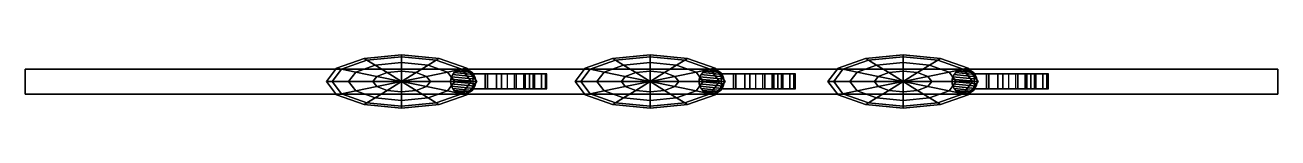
# Model space of a CAD drawing. Extents: x -25 to 25, y -1.1 to 1.1.
import ezdxf

# ---------------------------------------------------------------- set-up
doc = ezdxf.new("R2010")
doc.units = 0

# ---------------------------------------------------------------- blocks, each defined once
blk = doc.blocks.new('BlueNote')
at = {"color": 170}
for points in [[(0, 1.06536, -17.342), (-1.49943, 0.922631, -17.342), (-1.38529, 0.8524, -16.676), (0, 0.984267, -16.676)], [(0, 0.984267, -18.0079), (-1.38529, 0.8524, -18.0079), (-1.49943, 0.922631, -17.342), (0, 1.06536, -17.342)], [(1.38529, 0.8524, -18.0079), (0, 0.984267, -18.0079), (0, 1.06536, -17.342), (1.49943, 0.922631, -17.342)], [(1.49943, 0.922631, -17.342), (0, 1.06536, -17.342), (0, 0.984267, -16.676), (1.38529, 0.8524, -16.676)], [(-2.59709, 0.532681, -17.342), (-2.99886, 0, -17.342), (-2.77059, 0, -16.676), (-2.3994, 0.492133, -16.676)], [(-2.3994, 0.492133, -18.0079), (-2.77059, 0, -18.0079), (-2.99886, 0, -17.342), (-2.59709, 0.532681, -17.342)], [(-1.38529, 0.8524, -18.0079), (-2.3994, 0.492133, -18.0079), (-2.59709, 0.532681, -17.342), (-1.49943, 0.922631, -17.342)], [(-1.49943, 0.922631, -17.342), (-2.59709, 0.532681, -17.342), (-2.3994, 0.492133, -16.676), (-1.38529, 0.8524, -16.676)], [(-1.06026, 0.652399, -18.5725), (-1.83642, 0.376663, -18.5725), (-2.3994, 0.492133, -18.0079), (-1.38529, 0.8524, -18.0079)], [(-1.38529, 0.8524, -16.676), (-2.3994, 0.492133, -16.676), (-1.83642, 0.376663, -16.1114), (-1.06026, 0.652399, -16.1114)], [(-0.573808, 0.353076, -18.9498), (-0.993864, 0.203848, -18.9498), (-1.83642, 0.376663, -18.5725), (-1.06026, 0.652399, -18.5725)], [(-1.06026, 0.652399, -16.1114), (-1.83642, 0.376663, -16.1114), (-0.993864, 0.203848, -15.7342), (-0.573808, 0.353076, -15.7342)], [(0, 0.984267, -16.676), (-1.38529, 0.8524, -16.676), (-1.06026, 0.652399, -16.1114), (0, 0.753325, -16.1114)], [(0, 0.753325, -18.5725), (-1.06026, 0.652399, -18.5725), (-1.38529, 0.8524, -18.0079), (0, 0.984267, -18.0079)], [(0, 0.753325, -16.1114), (-1.06026, 0.652399, -16.1114), (-0.573808, 0.353076, -15.7342), (0, 0.407697, -15.7342)], [(0, 0.407697, -18.9498), (-0.573808, 0.353076, -18.9498), (-1.06026, 0.652399, -18.5725), (0, 0.753325, -18.5725)], [(1.06026, 0.652399, -18.5725), (0, 0.753325, -18.5725), (0, 0.984267, -18.0079), (1.38529, 0.8524, -18.0079)], [(1.38529, 0.8524, -16.676), (0, 0.984267, -16.676), (0, 0.753325, -16.1114), (1.06026, 0.652399, -16.1114)], [(0.573808, 0.353076, -18.9498), (0, 0.407697, -18.9498), (0, 0.753325, -18.5725), (1.06026, 0.652399, -18.5725)], [(1.06026, 0.652399, -16.1114), (0, 0.753325, -16.1114), (0, 0.407697, -15.7342), (0.573807, 0.353076, -15.7342)], [(1.83642, 0.376663, -16.1114), (1.06026, 0.652399, -16.1114), (0.573807, 0.353076, -15.7342), (0.993864, 0.203848, -15.7342)], [(0.993864, 0.203848, -18.9498), (0.573808, 0.353076, -18.9498), (1.06026, 0.652399, -18.5725), (1.83642, 0.376663, -18.5725)], [(2.3994, 0.492133, -16.676), (1.38529, 0.8524, -16.676), (1.06026, 0.652399, -16.1114), (1.83642, 0.376663, -16.1114)], [(1.83642, 0.376663, -18.5725), (1.06026, 0.652399, -18.5725), (1.38529, 0.8524, -18.0079), (2.3994, 0.492133, -18.0079)], [(2.59709, 0.532681, -17.342), (1.49943, 0.922631, -17.342), (1.38529, 0.8524, -16.676), (2.3994, 0.492133, -16.676)], [(2.3994, 0.492133, -18.0079), (1.38529, 0.8524, -18.0079), (1.49943, 0.922631, -17.342), (2.59709, 0.532681, -17.342)], [(2.35885, 0.492198, -17.4296), (2.35885, 0.492197, 2.62652), (2.4566, 0.501825, 2.62652), (2.4566, 0.501825, -17.4296)], [(2.4566, 0.501825, 2.62652), (2.35885, 0.492197, 2.62652), (2.64834, 0.463687, 2.62652), (2.55435, 0.492199, 2.62652)], [(2.77059, 0, -18.0079), (2.3994, 0.492133, -18.0079), (2.59709, 0.532681, -17.342), (2.99886, 0, -17.342)], [(2.99886, 0, -17.342), (2.59709, 0.532681, -17.342), (2.3994, 0.492133, -16.676), (2.77059, 0, -16.676)], [(2.4566, 0.501825, -17.4296), (2.4566, 0.501825, 2.62652), (2.55435, 0.492199, 2.62652), (2.55435, 0.492198, -17.4296)], [(-2.77059, 0, -18.0079), (-2.3994, -0.492133, -18.0079), (-2.59709, -0.532681, -17.342), (-2.99886, 0, -17.342)], [(-2.99886, 0, -17.342), (-2.59709, -0.532681, -17.342), (-2.3994, -0.492133, -16.676), (-2.77059, 0, -16.676)], [(-2.3994, 0.492133, -16.676), (-2.77059, 0, -16.676), (-2.12052, 0, -16.1114), (-1.83642, 0.376663, -16.1114)], [(-1.83642, 0.376663, -18.5725), (-2.12052, 0, -18.5725), (-2.77059, 0, -18.0079), (-2.3994, 0.492133, -18.0079)], [(-2.12052, 0, -18.5725), (-1.83642, -0.376663, -18.5725), (-2.3994, -0.492133, -18.0079), (-2.77059, 0, -18.0079)], [(-2.77059, 0, -16.676), (-2.3994, -0.492133, -16.676), (-1.83642, -0.376663, -16.1114), (-2.12052, 0, -16.1114)], [(-1.83642, 0.376663, -16.1114), (-2.12052, 0, -16.1114), (-1.14761, 0, -15.7342), (-0.993864, 0.203848, -15.7342)], [(-0.993864, 0.203848, -18.9498), (-1.14761, 0, -18.9498), (-2.12052, 0, -18.5725), (-1.83642, 0.376663, -18.5725)], [(-1.14761, 0, -18.9498), (-0.993864, -0.203848, -18.9498), (-1.83642, -0.376663, -18.5725), (-2.12052, 0, -18.5725)], [(-2.12052, 0, -16.1114), (-1.83642, -0.376663, -16.1114), (-0.993864, -0.203848, -15.7342), (-1.14761, 0, -15.7342)], [(-0.993864, 0.203848, -15.7342), (-1.14761, 0, -15.7342), (0, 0, -15.6017)], [(0, 0, -19.0822), (-1.14761, 0, -18.9498), (-0.993864, 0.203848, -18.9498)], [(0, 0, -19.0822), (-0.993864, -0.203848, -18.9498), (-1.14761, 0, -18.9498)], [(-1.14761, 0, -15.7342), (-0.993864, -0.203848, -15.7342), (0, 0, -15.6017)], [(0, 0, -19.0822), (-0.993864, 0.203848, -18.9498), (-0.573808, 0.353076, -18.9498)], [(-0.573808, 0.353076, -15.7342), (-0.993864, 0.203848, -15.7342), (0, 0, -15.6017)], [(-0.993864, -0.203848, -15.7342), (-0.573807, -0.353076, -15.7342), (0, 0, -15.6017)], [(0, 0, -19.0822), (-0.573807, -0.353076, -18.9498), (-0.993864, -0.203848, -18.9498)], [(0, 0.407697, -15.7342), (-0.573808, 0.353076, -15.7342), (0, 0, -15.6017)], [(0, 0, -19.0822), (-0.573808, 0.353076, -18.9498), (0, 0.407697, -18.9498)], [(0, 0, -19.0822), (0, -0.407697, -18.9498), (-0.573807, -0.353076, -18.9498)], [(-0.573807, -0.353076, -15.7342), (0, -0.407697, -15.7342), (0, 0, -15.6017)], [(0, 0, -19.0822), (0, 0.407697, -18.9498), (0.573808, 0.353076, -18.9498)], [(0.573807, 0.353076, -15.7342), (0, 0.407697, -15.7342), (0, 0, -15.6017)], [(0.993864, 0.203848, -15.7342), (0.573807, 0.353076, -15.7342), (0, 0, -15.6017)], [(0, 0, -19.0822), (0.573808, 0.353076, -18.9498), (0.993864, 0.203848, -18.9498)], [(0, 0, -19.0822), (0.993864, 0.203848, -18.9498), (1.14761, 0, -18.9498)], [(1.14761, 0, -15.7342), (0.993864, 0.203848, -15.7342), (0, 0, -15.6017)], [(0, -0.407697, -15.7342), (0.573807, -0.353076, -15.7342), (0, 0, -15.6017)], [(0, 0, -19.0822), (0.573808, -0.353076, -18.9498), (0, -0.407697, -18.9498)], [(0, 0, -19.0822), (0.993864, -0.203848, -18.9498), (0.573808, -0.353076, -18.9498)], [(0.573807, -0.353076, -15.7342), (0.993864, -0.203848, -15.7342), (0, 0, -15.6017)], [(0.993864, -0.203848, -15.7342), (1.14761, 0, -15.7342), (0, 0, -15.6017)], [(0, 0, -19.0822), (1.14761, 0, -18.9498), (0.993864, -0.203848, -18.9498)], [(1.14761, 0, -18.9498), (0.993864, 0.203848, -18.9498), (1.83642, 0.376663, -18.5725), (2.12052, 0, -18.5725)], [(2.12052, 0, -16.1114), (1.83642, 0.376663, -16.1114), (0.993864, 0.203848, -15.7342), (1.14761, 0, -15.7342)], [(1.83642, -0.376663, -16.1114), (2.12052, 0, -16.1114), (1.14761, 0, -15.7342), (0.993864, -0.203848, -15.7342)], [(0.993864, -0.203848, -18.9498), (1.14761, 0, -18.9498), (2.12052, 0, -18.5725), (1.83642, -0.376663, -18.5725)], [(2.12052, 0, -18.5725), (1.83642, 0.376663, -18.5725), (2.3994, 0.492133, -18.0079), (2.77059, 0, -18.0079)], [(1.83642, 0.376663, -16.1114), (2.12052, 0, -16.1114), (2.77059, 0, -16.676), (2.3994, 0.492133, -16.676)], [(2.12052, 0, -16.1114), (1.83642, -0.376663, -16.1114), (2.3994, -0.492133, -16.676), (2.77059, 0, -16.676)], [(1.83642, -0.376663, -18.5725), (2.12052, 0, -18.5725), (2.77059, 0, -18.0079), (2.3994, -0.492133, -18.0079)], [(1.95556, 0.00078, -17.4296), (1.95556, 0.000777, 2.62652), (1.96518, 0.098526, 2.62652), (1.96518, 0.098529, -17.4296)], [(1.96518, 0.098526, 2.62652), (1.95556, 0.000777, 2.62652), (2.94802, -0.096971, 2.62652), (2.95765, 0.000778, 2.62652)], [(1.96518, -0.09697, -17.4296), (1.96518, -0.096972, 2.62652), (1.95556, 0.000777, 2.62652), (1.95556, 0.00078, -17.4296)], [(1.95556, 0.000777, 2.62652), (1.96518, -0.096972, 2.62652), (2.91951, -0.190963, 2.62652), (2.94802, -0.096971, 2.62652)], [(1.96518, 0.098529, -17.4296), (1.96518, 0.098526, 2.62652), (1.9937, 0.192519, 2.62652), (1.9937, 0.192522, -17.4296)], [(1.9937, 0.192519, 2.62652), (1.96518, 0.098526, 2.62652), (2.95765, 0.000778, 2.62652), (2.94802, 0.098527, 2.62652)], [(1.9937, 0.192522, -17.4296), (1.9937, 0.192519, 2.62652), (2.04, 0.279143, 2.62652), (2.04, 0.279146, -17.4296)], [(2.04, 0.279143, 2.62652), (1.9937, 0.192519, 2.62652), (2.94802, 0.098527, 2.62652), (2.91951, 0.19252, 2.62652)], [(2.04, 0.279146, -17.4296), (2.04, 0.279143, 2.62652), (2.10231, 0.35507, 2.62652), (2.10231, 0.355073, -17.4296)], [(2.10231, 0.35507, 2.62652), (2.04, 0.279143, 2.62652), (2.91951, 0.19252, 2.62652), (2.87321, 0.279145, 2.62652)], [(2.10231, 0.355073, -17.4296), (2.10231, 0.35507, 2.62652), (2.17823, 0.417382, 2.62652), (2.17824, 0.417384, -17.4296)], [(2.17823, 0.417382, 2.62652), (2.10231, 0.35507, 2.62652), (2.87321, 0.279145, 2.62652), (2.8109, 0.355072, 2.62652)], [(2.17824, 0.417384, -17.4296), (2.17823, 0.417382, 2.62652), (2.26486, 0.463684, 2.62652), (2.26486, 0.463686, -17.4296)], [(2.26486, 0.463684, 2.62652), (2.17823, 0.417382, 2.62652), (2.8109, 0.355072, 2.62652), (2.73497, 0.417386, 2.62652)], [(2.26486, 0.463686, -17.4296), (2.26486, 0.463684, 2.62652), (2.35885, 0.492197, 2.62652), (2.35885, 0.492198, -17.4296)], [(2.35885, 0.492197, 2.62652), (2.26486, 0.463684, 2.62652), (2.73497, 0.417386, 2.62652), (2.64834, 0.463687, 2.62652)], [(2.59709, -0.532681, -17.342), (2.99886, 0, -17.342), (2.77059, 0, -16.676), (2.3994, -0.492133, -16.676)], [(2.3994, -0.492133, -18.0079), (2.77059, 0, -18.0079), (2.99886, 0, -17.342), (2.59709, -0.532681, -17.342)], [(2.55435, 0.492198, -17.4296), (2.55435, 0.492199, 2.62652), (2.64834, 0.463687, 2.62652), (2.64834, 0.463685, -17.4296)], [(2.64834, 0.463685, -17.4296), (2.64834, 0.463687, 2.62652), (2.73497, 0.417386, 2.62652), (2.73497, 0.417383, -17.4296)], [(2.8109, 0.355072, 2.62652), (2.81089, 0.355072, -17.4296), (2.73497, 0.417383, -17.4296), (2.73497, 0.417386, 2.62652)], [(2.81089, 0.355072, -17.4296), (2.8109, 0.355072, 2.62652), (2.87321, 0.279145, 2.62652), (2.87321, 0.279145, -17.4296)], [(3.32959, -0.29929, 1.92079), (2.85321, -0.29929, 1.97984), (2.85321, 0.30223, 1.97984), (3.32959, 0.30223, 1.92079)], [(3.42912, -0.29929, 2.55038), (2.85321, -0.29929, 2.62176), (2.85321, 0.30223, 2.62176), (3.42912, 0.30223, 2.55038)], [(3.42912, 0.30223, 2.55038), (2.85321, 0.30223, 2.62176), (2.85321, 0.30223, 1.97984), (3.32959, 0.30223, 1.92079)], [(2.87321, 0.279145, -17.4296), (2.87321, 0.279145, 2.62652), (2.91951, 0.19252, 2.62652), (2.91951, 0.192521, -17.4296)], [(2.91951, 0.192521, -17.4296), (2.91951, 0.19252, 2.62652), (2.94802, 0.098527, 2.62652), (2.94802, 0.098528, -17.4296)], [(2.94802, 0.098528, -17.4296), (2.94802, 0.098527, 2.62652), (2.95765, 0.000778, 2.62652), (2.95765, 0.000779, -17.4296)], [(2.95765, 0.000779, -17.4296), (2.95765, 0.000778, 2.62652), (2.94802, -0.096971, 2.62652), (2.94802, -0.09697, -17.4296)], [(3.78767, -0.29929, 1.74594), (3.32959, -0.29929, 1.92079), (3.32959, 0.30223, 1.92079), (3.78767, 0.30223, 1.74594)], [(3.98289, 0.30223, 2.339), (3.42912, 0.30223, 2.55038), (3.32959, 0.30223, 1.92079), (3.78767, 0.30223, 1.74594)], [(3.98289, -0.29929, 2.339), (3.42912, -0.29929, 2.55038), (3.42912, 0.30223, 2.55038), (3.98289, 0.30223, 2.339)], [(4.20983, -0.29929, -3.64769), (3.78766, -0.29929, -3.93163), (3.78766, 0.30223, -3.93163), (4.20983, 0.30223, -3.64769)], [(3.78766, -0.29929, -3.93163), (3.98288, -0.29929, -4.52469), (3.98288, 0.30223, -4.52469), (3.78766, 0.30223, -3.93163)], [(4.49324, 0.30223, -4.18143), (3.98288, 0.30223, -4.52469), (3.78766, 0.30223, -3.93163), (4.20983, 0.30223, -3.64769)], [(4.20983, -0.29929, 1.46199), (3.78767, -0.29929, 1.74594), (3.78767, 0.30223, 1.74594), (4.20983, 0.30223, 1.46199)], [(4.49325, 0.30223, 1.99573), (3.98289, 0.30223, 2.339), (3.78767, 0.30223, 1.74594), (4.20983, 0.30223, 1.46199)], [(4.49324, -0.29929, -4.18143), (3.98288, -0.29929, -4.52469), (3.98288, 0.30223, -4.52469), (4.49324, 0.30223, -4.18143)], [(4.49325, -0.29929, 1.99573), (3.98289, -0.29929, 2.339), (3.98289, 0.30223, 2.339), (4.49325, 0.30223, 1.99573)], [(4.20983, -0.29929, -3.64769), (4.57986, -0.29929, -3.26556), (4.57986, 0.30223, -3.26556), (4.20983, 0.30223, -3.64769)], [(4.20983, -0.29929, 1.46199), (4.57986, -0.29929, 1.07987), (4.57986, 0.30223, 1.07987), (4.20983, 0.30223, 1.46199)], [(4.49325, 0.30223, 1.99573), (4.94058, 0.30223, 1.53377), (4.57986, 0.30223, 1.07987), (4.20983, 0.30223, 1.46199)], [(4.49324, 0.30223, -4.18143), (4.94058, 0.30223, -3.71947), (4.57986, 0.30223, -3.26556), (4.20983, 0.30223, -3.64769)], [(4.49324, -0.29929, -4.18143), (4.94058, -0.29929, -3.71947), (4.94058, 0.30223, -3.71947), (4.49324, 0.30223, -4.18143)], [(4.49325, -0.29929, 1.99573), (4.94058, -0.29929, 1.53377), (4.94058, 0.30223, 1.53377), (4.49325, 0.30223, 1.99573)], [(4.88353, -0.29929, 0.614244), (4.57986, -0.29929, 1.07987), (4.57986, 0.30223, 1.07987), (4.88353, 0.30223, 0.614244)], [(4.57986, -0.29929, -3.26556), (4.88353, -0.29929, -2.79994), (4.88353, 0.30223, -2.79994), (4.57986, 0.30223, -3.26556)], [(4.94058, 0.30223, -3.71947), (5.30769, 0.30223, -3.15657), (4.88353, 0.30223, -2.79994), (4.57986, 0.30223, -3.26556)], [(5.30769, 0.30223, 0.970877), (4.94058, 0.30223, 1.53377), (4.57986, 0.30223, 1.07987), (4.88353, 0.30223, 0.614244)], [(5.10918, -0.29929, 0.083018), (4.88353, -0.29929, 0.614244), (4.88353, 0.30223, 0.614244), (5.10918, 0.30223, 0.083018)], [(4.88353, -0.29929, -2.79994), (5.10918, -0.29929, -2.26871), (5.10918, 0.30223, -2.26871), (4.88353, 0.30223, -2.79994)], [(5.30769, 0.30223, -3.15657), (5.58048, 0.30223, -2.51436), (5.10918, 0.30223, -2.26871), (4.88353, 0.30223, -2.79994)], [(5.58048, 0.30223, 0.328671), (5.30769, 0.30223, 0.970877), (4.88353, 0.30223, 0.614244), (5.10918, 0.30223, 0.083018)], [(4.94058, -0.29929, -3.71947), (5.30769, -0.29929, -3.15657), (5.30769, 0.30223, -3.15657), (4.94058, 0.30223, -3.71947)], [(5.30769, -0.29929, 0.970877), (4.94058, -0.29929, 1.53377), (4.94058, 0.30223, 1.53377), (5.30769, 0.30223, 0.970877)], [(5.24814, -0.29929, -0.493396), (5.10918, -0.29929, 0.083018), (5.10918, 0.30223, 0.083018), (5.24814, 0.30223, -0.493396)], [(5.10918, -0.29929, -2.26871), (5.24814, -0.29929, -1.6923), (5.24814, 0.30223, -1.6923), (5.10918, 0.30223, -2.26871)], [(5.58048, 0.30223, -2.51436), (5.74847, 0.30223, -1.81753), (5.24814, 0.30223, -1.6923), (5.10918, 0.30223, -2.26871)], [(5.74847, 0.30223, -0.368163), (5.58048, 0.30223, 0.328671), (5.10918, 0.30223, 0.083018), (5.24814, 0.30223, -0.493396)], [(5.24814, -0.29929, -0.493396), (5.29506, -0.29929, -1.09285), (5.29506, 0.30223, -1.09285), (5.24814, 0.30223, -0.493396)], [(5.24814, -0.29929, -1.6923), (5.29506, -0.29929, -1.09285), (5.29506, 0.30223, -1.09285), (5.24814, 0.30223, -1.6923)], [(5.74847, 0.30223, -1.81753), (5.80519, 0.30223, -1.09285), (5.29506, 0.30223, -1.09285), (5.24814, 0.30223, -1.6923)], [(5.74847, 0.30223, -0.368163), (5.80519, 0.30223, -1.09285), (5.29506, 0.30223, -1.09285), (5.24814, 0.30223, -0.493396)], [(5.30769, -0.29929, -3.15657), (5.58048, -0.29929, -2.51436), (5.58048, 0.30223, -2.51436), (5.30769, 0.30223, -3.15657)], [(5.58048, -0.29929, 0.328671), (5.30769, -0.29929, 0.970877), (5.30769, 0.30223, 0.970877), (5.58048, 0.30223, 0.328671)], [(5.58048, -0.29929, -2.51436), (5.74847, -0.29929, -1.81753), (5.74847, 0.30223, -1.81753), (5.58048, 0.30223, -2.51436)], [(5.74847, -0.29929, -0.368163), (5.58048, -0.29929, 0.328671), (5.58048, 0.30223, 0.328671), (5.74847, 0.30223, -0.368163)], [(5.74847, -0.29929, -1.81753), (5.80519, -0.29929, -1.09285), (5.80519, 0.30223, -1.09285), (5.74847, 0.30223, -1.81753)], [(5.74847, -0.29929, -0.368163), (5.80519, -0.29929, -1.09285), (5.80519, 0.30223, -1.09285), (5.74847, 0.30223, -0.368163)], [(-2.59709, -0.532681, -17.342), (-1.49943, -0.922631, -17.342), (-1.38529, -0.8524, -16.676), (-2.3994, -0.492133, -16.676)], [(-2.3994, -0.492133, -18.0079), (-1.38529, -0.8524, -18.0079), (-1.49943, -0.922631, -17.342), (-2.59709, -0.532681, -17.342)], [(-2.3994, -0.492133, -16.676), (-1.38529, -0.8524, -16.676), (-1.06026, -0.652399, -16.1114), (-1.83642, -0.376663, -16.1114)], [(-1.83642, -0.376663, -18.5725), (-1.06026, -0.652399, -18.5725), (-1.38529, -0.8524, -18.0079), (-2.3994, -0.492133, -18.0079)], [(-1.83642, -0.376663, -16.1114), (-1.06026, -0.652399, -16.1114), (-0.573807, -0.353076, -15.7342), (-0.993864, -0.203848, -15.7342)], [(-0.993864, -0.203848, -18.9498), (-0.573807, -0.353076, -18.9498), (-1.06026, -0.652399, -18.5725), (-1.83642, -0.376663, -18.5725)], [(-0.573807, -0.353076, -18.9498), (0, -0.407697, -18.9498), (0, -0.753325, -18.5725), (-1.06026, -0.652399, -18.5725)], [(-1.06026, -0.652399, -16.1114), (0, -0.753325, -16.1114), (0, -0.407697, -15.7342), (-0.573807, -0.353076, -15.7342)], [(0, -0.753325, -16.1114), (1.06026, -0.652399, -16.1114), (0.573807, -0.353076, -15.7342), (0, -0.407697, -15.7342)], [(0, -0.407697, -18.9498), (0.573808, -0.353076, -18.9498), (1.06026, -0.652399, -18.5725), (0, -0.753325, -18.5725)], [(1.06026, -0.652399, -16.1114), (1.83642, -0.376663, -16.1114), (0.993864, -0.203848, -15.7342), (0.573807, -0.353076, -15.7342)], [(0.573808, -0.353076, -18.9498), (0.993864, -0.203848, -18.9498), (1.83642, -0.376663, -18.5725), (1.06026, -0.652399, -18.5725)], [(1.06026, -0.652399, -18.5725), (1.83642, -0.376663, -18.5725), (2.3994, -0.492133, -18.0079), (1.38529, -0.8524, -18.0079)], [(1.38529, -0.8524, -16.676), (2.3994, -0.492133, -16.676), (1.83642, -0.376663, -16.1114), (1.06026, -0.652399, -16.1114)], [(1.38529, -0.8524, -18.0079), (2.3994, -0.492133, -18.0079), (2.59709, -0.532681, -17.342), (1.49943, -0.922631, -17.342)], [(1.49943, -0.922631, -17.342), (2.59709, -0.532681, -17.342), (2.3994, -0.492133, -16.676), (1.38529, -0.8524, -16.676)], [(1.9937, -0.190962, -17.4296), (1.9937, -0.190964, 2.62652), (1.96518, -0.096972, 2.62652), (1.96518, -0.09697, -17.4296)], [(1.96518, -0.096972, 2.62652), (1.9937, -0.190964, 2.62652), (2.87321, -0.277587, 2.62652), (2.91951, -0.190963, 2.62652)], [(2.04, -0.277587, -17.4296), (2.04, -0.277588, 2.62652), (1.9937, -0.190964, 2.62652), (1.9937, -0.190962, -17.4296)], [(1.9937, -0.190964, 2.62652), (2.04, -0.277588, 2.62652), (2.81089, -0.353514, 2.62652), (2.87321, -0.277587, 2.62652)], [(2.10231, -0.353514, -17.4296), (2.10231, -0.353515, 2.62652), (2.04, -0.277588, 2.62652), (2.04, -0.277587, -17.4296)], [(2.04, -0.277588, 2.62652), (2.10231, -0.353515, 2.62652), (2.73497, -0.415825, 2.62652), (2.81089, -0.353514, 2.62652)], [(2.17824, -0.415825, -17.4296), (2.17824, -0.415826, 2.62652), (2.10231, -0.353515, 2.62652), (2.10231, -0.353514, -17.4296)], [(2.10231, -0.353515, 2.62652), (2.17824, -0.415826, 2.62652), (2.64834, -0.462127, 2.62652), (2.73497, -0.415825, 2.62652)], [(2.26486, -0.462127, -17.4296), (2.26486, -0.462127, 2.62652), (2.17824, -0.415826, 2.62652), (2.17824, -0.415825, -17.4296)], [(2.17824, -0.415826, 2.62652), (2.26486, -0.462127, 2.62652), (2.55435, -0.490639, 2.62652), (2.64834, -0.462127, 2.62652)], [(2.35885, -0.490639, -17.4296), (2.35885, -0.490639, 2.62652), (2.26486, -0.462127, 2.62652), (2.26486, -0.462127, -17.4296)], [(2.26486, -0.462127, 2.62652), (2.35885, -0.490639, 2.62652), (2.4566, -0.500267, 2.62652), (2.55435, -0.490639, 2.62652)], [(2.4566, -0.500267, -17.4296), (2.4566, -0.500267, 2.62652), (2.35885, -0.490639, 2.62652), (2.35885, -0.490639, -17.4296)], [(2.55435, -0.490639, -17.4296), (2.55435, -0.490639, 2.62652), (2.4566, -0.500267, 2.62652), (2.4566, -0.500267, -17.4296)], [(2.64834, -0.462127, -17.4296), (2.64834, -0.462127, 2.62652), (2.55435, -0.490639, 2.62652), (2.55435, -0.490639, -17.4296)], [(2.73497, -0.415825, -17.4296), (2.73497, -0.415825, 2.62652), (2.64834, -0.462127, 2.62652), (2.64834, -0.462127, -17.4296)], [(2.81089, -0.353514, -17.4296), (2.81089, -0.353514, 2.62652), (2.73497, -0.415825, 2.62652), (2.73497, -0.415825, -17.4296)], [(2.87321, -0.277587, -17.4296), (2.87321, -0.277587, 2.62652), (2.81089, -0.353514, 2.62652), (2.81089, -0.353514, -17.4296)], [(3.42912, -0.29929, 2.55038), (2.85321, -0.29929, 2.62176), (2.85321, -0.29929, 1.97984), (3.32959, -0.29929, 1.92079)], [(2.91951, -0.190963, -17.4296), (2.91951, -0.190963, 2.62652), (2.87321, -0.277587, 2.62652), (2.87321, -0.277587, -17.4296)], [(2.94802, -0.09697, -17.4296), (2.94802, -0.096971, 2.62652), (2.91951, -0.190963, 2.62652), (2.91951, -0.190963, -17.4296)], [(3.98289, -0.29929, 2.339), (3.42912, -0.29929, 2.55038), (3.32959, -0.29929, 1.92079), (3.78767, -0.29929, 1.74594)], [(4.49324, -0.29929, -4.18143), (3.98288, -0.29929, -4.52469), (3.78766, -0.29929, -3.93163), (4.20983, -0.29929, -3.64769)], [(4.49325, -0.29929, 1.99573), (3.98289, -0.29929, 2.339), (3.78767, -0.29929, 1.74594), (4.20983, -0.29929, 1.46199)], [(4.49325, -0.29929, 1.99573), (4.94058, -0.29929, 1.53377), (4.57986, -0.29929, 1.07987), (4.20983, -0.29929, 1.46199)], [(4.49324, -0.29929, -4.18143), (4.94058, -0.29929, -3.71947), (4.57986, -0.29929, -3.26556), (4.20983, -0.29929, -3.64769)], [(4.94058, -0.29929, -3.71947), (5.30769, -0.29929, -3.15657), (4.88353, -0.29929, -2.79994), (4.57986, -0.29929, -3.26556)], [(5.30769, -0.29929, 0.970877), (4.94058, -0.29929, 1.53377), (4.57986, -0.29929, 1.07987), (4.88353, -0.29929, 0.614244)], [(5.30769, -0.29929, -3.15657), (5.58048, -0.29929, -2.51436), (5.10918, -0.29929, -2.26871), (4.88353, -0.29929, -2.79994)], [(5.58048, -0.29929, 0.328671), (5.30769, -0.29929, 0.970877), (4.88353, -0.29929, 0.614244), (5.10918, -0.29929, 0.083018)], [(5.58048, -0.29929, -2.51436), (5.74847, -0.29929, -1.81753), (5.24814, -0.29929, -1.6923), (5.10918, -0.29929, -2.26871)], [(5.74847, -0.29929, -0.368163), (5.58048, -0.29929, 0.328671), (5.10918, -0.29929, 0.083018), (5.24814, -0.29929, -0.493396)], [(5.74847, -0.29929, -1.81753), (5.80519, -0.29929, -1.09285), (5.29506, -0.29929, -1.09285), (5.24814, -0.29929, -1.6923)], [(5.74847, -0.29929, -0.368163), (5.80519, -0.29929, -1.09285), (5.29506, -0.29929, -1.09285), (5.24814, -0.29929, -0.493396)], [(-1.38529, -0.8524, -18.0079), (0, -0.984267, -18.0079), (0, -1.06536, -17.342), (-1.49943, -0.922631, -17.342)], [(-1.49943, -0.922631, -17.342), (0, -1.06536, -17.342), (0, -0.984267, -16.676), (-1.38529, -0.8524, -16.676)], [(-1.06026, -0.652399, -18.5725), (0, -0.753325, -18.5725), (0, -0.984267, -18.0079), (-1.38529, -0.8524, -18.0079)], [(-1.38529, -0.8524, -16.676), (0, -0.984267, -16.676), (0, -0.753325, -16.1114), (-1.06026, -0.652399, -16.1114)], [(0, -0.984267, -16.676), (1.38529, -0.8524, -16.676), (1.06026, -0.652399, -16.1114), (0, -0.753325, -16.1114)], [(0, -0.753325, -18.5725), (1.06026, -0.652399, -18.5725), (1.38529, -0.8524, -18.0079), (0, -0.984267, -18.0079)], [(0, -1.06536, -17.342), (1.49943, -0.922631, -17.342), (1.38529, -0.8524, -16.676), (0, -0.984267, -16.676)], [(0, -0.984267, -18.0079), (1.38529, -0.8524, -18.0079), (1.49943, -0.922631, -17.342), (0, -1.06536, -17.342)]]:
    blk.add_3dface(points, dxfattribs=at)
blk = doc.blocks.new('Noteline_007')
at = {"color": 250}
for points in [[(25.0304, 0.499658, -0.169316), (25.0304, -0.499659, -0.169316), (-25.0184, -0.499658, -0.169316), (-25.0184, 0.499659, -0.169316)], [(-25.0184, -0.499658, -0.169316), (-25.0184, -0.499658, 0.219393), (-25.0184, 0.499658, 0.219393), (-25.0184, 0.499659, -0.169316)], [(25.0304, 0.499658, 0.219393), (25.0304, 0.499658, -0.169316), (-25.0184, 0.499659, -0.169316), (-25.0184, 0.499658, 0.219393)], [(25.0304, 0.499658, 0.219393), (-25.0184, 0.499658, 0.219393), (-25.0184, -0.499658, 0.219393), (25.0304, -0.499659, 0.219393)], [(25.0304, 0.499658, -0.169316), (25.0304, 0.499658, 0.219393), (25.0304, -0.499659, 0.219393), (25.0304, -0.499659, -0.169316)], [(25.0304, -0.499659, -0.169316), (25.0304, -0.499659, 0.219393), (-25.0184, -0.499658, 0.219393), (-25.0184, -0.499658, -0.169316)]]:
    blk.add_3dface(points, dxfattribs=at)
blk = doc.blocks.new('Noteline_006')
at = {"color": 250}
for points in [[(25.0304, 0.499658, -0.169316), (25.0304, -0.499659, -0.169316), (-25.0184, -0.499658, -0.169316), (-25.0184, 0.499659, -0.169316)], [(-25.0184, -0.499658, -0.169316), (-25.0184, -0.499658, 0.219393), (-25.0184, 0.499658, 0.219393), (-25.0184, 0.499659, -0.169316)], [(25.0304, 0.499658, 0.219393), (25.0304, 0.499658, -0.169316), (-25.0184, 0.499659, -0.169316), (-25.0184, 0.499658, 0.219393)], [(25.0304, 0.499658, 0.219393), (-25.0184, 0.499658, 0.219393), (-25.0184, -0.499658, 0.219393), (25.0304, -0.499659, 0.219393)], [(25.0304, 0.499658, -0.169316), (25.0304, 0.499658, 0.219393), (25.0304, -0.499659, 0.219393), (25.0304, -0.499659, -0.169316)], [(25.0304, -0.499659, -0.169316), (25.0304, -0.499659, 0.219393), (-25.0184, -0.499658, 0.219393), (-25.0184, -0.499658, -0.169316)]]:
    blk.add_3dface(points, dxfattribs=at)
blk = doc.blocks.new('Noteline_005')
at = {"color": 250}
for points in [[(25.0304, 0.499658, -0.169316), (25.0304, -0.499659, -0.169316), (-25.0184, -0.499658, -0.169316), (-25.0184, 0.499659, -0.169316)], [(-25.0184, -0.499658, -0.169316), (-25.0184, -0.499658, 0.219393), (-25.0184, 0.499658, 0.219393), (-25.0184, 0.499659, -0.169316)], [(25.0304, 0.499658, 0.219393), (25.0304, 0.499658, -0.169316), (-25.0184, 0.499659, -0.169316), (-25.0184, 0.499658, 0.219393)], [(25.0304, 0.499658, 0.219393), (-25.0184, 0.499658, 0.219393), (-25.0184, -0.499658, 0.219393), (25.0304, -0.499659, 0.219393)], [(25.0304, 0.499658, -0.169316), (25.0304, 0.499658, 0.219393), (25.0304, -0.499659, 0.219393), (25.0304, -0.499659, -0.169316)], [(25.0304, -0.499659, -0.169316), (25.0304, -0.499659, 0.219393), (-25.0184, -0.499658, 0.219393), (-25.0184, -0.499658, -0.169316)]]:
    blk.add_3dface(points, dxfattribs=at)
blk = doc.blocks.new('Noteline_004')
at = {"color": 250}
for points in [[(25.0304, 0.499658, -0.169316), (25.0304, -0.499659, -0.169316), (-25.0184, -0.499658, -0.169316), (-25.0184, 0.499659, -0.169316)], [(-25.0184, -0.499658, -0.169316), (-25.0184, -0.499658, 0.219393), (-25.0184, 0.499658, 0.219393), (-25.0184, 0.499659, -0.169316)], [(25.0304, 0.499658, 0.219393), (25.0304, 0.499658, -0.169316), (-25.0184, 0.499659, -0.169316), (-25.0184, 0.499658, 0.219393)], [(25.0304, 0.499658, 0.219393), (-25.0184, 0.499658, 0.219393), (-25.0184, -0.499658, 0.219393), (25.0304, -0.499659, 0.219393)], [(25.0304, 0.499658, -0.169316), (25.0304, 0.499658, 0.219393), (25.0304, -0.499659, 0.219393), (25.0304, -0.499659, -0.169316)], [(25.0304, -0.499659, -0.169316), (25.0304, -0.499659, 0.219393), (-25.0184, -0.499658, 0.219393), (-25.0184, -0.499658, -0.169316)]]:
    blk.add_3dface(points, dxfattribs=at)
blk = doc.blocks.new('Noteline')
at = {"color": 250}
for points in [[(25.0304, 0.499658, -0.169316), (25.0304, -0.499659, -0.169316), (-25.0184, -0.499658, -0.169316), (-25.0184, 0.499659, -0.169316)], [(-25.0184, -0.499658, -0.169316), (-25.0184, -0.499658, 0.219393), (-25.0184, 0.499658, 0.219393), (-25.0184, 0.499659, -0.169316)], [(25.0304, 0.499658, 0.219393), (25.0304, 0.499658, -0.169316), (-25.0184, 0.499659, -0.169316), (-25.0184, 0.499658, 0.219393)], [(25.0304, 0.499658, 0.219393), (-25.0184, 0.499658, 0.219393), (-25.0184, -0.499658, 0.219393), (25.0304, -0.499659, 0.219393)], [(25.0304, 0.499658, -0.169316), (25.0304, 0.499658, 0.219393), (25.0304, -0.499659, 0.219393), (25.0304, -0.499659, -0.169316)], [(25.0304, -0.499659, -0.169316), (25.0304, -0.499659, 0.219393), (-25.0184, -0.499658, 0.219393), (-25.0184, -0.499658, -0.169316)]]:
    blk.add_3dface(points, dxfattribs=at)
blk = doc.blocks.new('YellowNote')
at = {"color": 50}
for points in [[(0, 1.06536, -17.342), (-1.49943, 0.922631, -17.342), (-1.38529, 0.8524, -16.676), (0, 0.984267, -16.676)], [(0, 0.984267, -18.0079), (-1.38529, 0.8524, -18.0079), (-1.49943, 0.922631, -17.342), (0, 1.06536, -17.342)], [(1.38529, 0.8524, -18.0079), (0, 0.984267, -18.0079), (0, 1.06536, -17.342), (1.49943, 0.922631, -17.342)], [(1.49943, 0.922631, -17.342), (0, 1.06536, -17.342), (0, 0.984267, -16.676), (1.38529, 0.8524, -16.676)], [(-2.59709, 0.532681, -17.342), (-2.99886, 0, -17.342), (-2.77059, 0, -16.676), (-2.3994, 0.492133, -16.676)], [(-2.3994, 0.492133, -18.0079), (-2.77059, 0, -18.0079), (-2.99886, 0, -17.342), (-2.59709, 0.532681, -17.342)], [(-1.38529, 0.8524, -18.0079), (-2.3994, 0.492133, -18.0079), (-2.59709, 0.532681, -17.342), (-1.49943, 0.922631, -17.342)], [(-1.49943, 0.922631, -17.342), (-2.59709, 0.532681, -17.342), (-2.3994, 0.492133, -16.676), (-1.38529, 0.8524, -16.676)], [(-1.06026, 0.652399, -18.5725), (-1.83642, 0.376663, -18.5725), (-2.3994, 0.492133, -18.0079), (-1.38529, 0.8524, -18.0079)], [(-1.38529, 0.8524, -16.676), (-2.3994, 0.492133, -16.676), (-1.83642, 0.376663, -16.1114), (-1.06026, 0.652399, -16.1114)], [(-0.573808, 0.353076, -18.9498), (-0.993864, 0.203848, -18.9498), (-1.83642, 0.376663, -18.5725), (-1.06026, 0.652399, -18.5725)], [(-1.06026, 0.652399, -16.1114), (-1.83642, 0.376663, -16.1114), (-0.993864, 0.203848, -15.7342), (-0.573808, 0.353076, -15.7342)], [(0, 0.984267, -16.676), (-1.38529, 0.8524, -16.676), (-1.06026, 0.652399, -16.1114), (0, 0.753325, -16.1114)], [(0, 0.753325, -18.5725), (-1.06026, 0.652399, -18.5725), (-1.38529, 0.8524, -18.0079), (0, 0.984267, -18.0079)], [(0, 0.753325, -16.1114), (-1.06026, 0.652399, -16.1114), (-0.573808, 0.353076, -15.7342), (0, 0.407697, -15.7342)], [(0, 0.407697, -18.9498), (-0.573808, 0.353076, -18.9498), (-1.06026, 0.652399, -18.5725), (0, 0.753325, -18.5725)], [(1.06026, 0.652399, -18.5725), (0, 0.753325, -18.5725), (0, 0.984267, -18.0079), (1.38529, 0.8524, -18.0079)], [(1.38529, 0.8524, -16.676), (0, 0.984267, -16.676), (0, 0.753325, -16.1114), (1.06026, 0.652399, -16.1114)], [(0.573808, 0.353076, -18.9498), (0, 0.407697, -18.9498), (0, 0.753325, -18.5725), (1.06026, 0.652399, -18.5725)], [(1.06026, 0.652399, -16.1114), (0, 0.753325, -16.1114), (0, 0.407697, -15.7342), (0.573807, 0.353076, -15.7342)], [(1.83642, 0.376663, -16.1114), (1.06026, 0.652399, -16.1114), (0.573807, 0.353076, -15.7342), (0.993864, 0.203848, -15.7342)], [(0.993864, 0.203848, -18.9498), (0.573808, 0.353076, -18.9498), (1.06026, 0.652399, -18.5725), (1.83642, 0.376663, -18.5725)], [(2.3994, 0.492133, -16.676), (1.38529, 0.8524, -16.676), (1.06026, 0.652399, -16.1114), (1.83642, 0.376663, -16.1114)], [(1.83642, 0.376663, -18.5725), (1.06026, 0.652399, -18.5725), (1.38529, 0.8524, -18.0079), (2.3994, 0.492133, -18.0079)], [(2.59709, 0.532681, -17.342), (1.49943, 0.922631, -17.342), (1.38529, 0.8524, -16.676), (2.3994, 0.492133, -16.676)], [(2.3994, 0.492133, -18.0079), (1.38529, 0.8524, -18.0079), (1.49943, 0.922631, -17.342), (2.59709, 0.532681, -17.342)], [(2.35885, 0.492198, -17.4296), (2.35885, 0.492197, 2.62652), (2.4566, 0.501825, 2.62652), (2.4566, 0.501825, -17.4296)], [(2.4566, 0.501825, 2.62652), (2.35885, 0.492197, 2.62652), (2.64834, 0.463687, 2.62652), (2.55435, 0.492199, 2.62652)], [(2.77059, 0, -18.0079), (2.3994, 0.492133, -18.0079), (2.59709, 0.532681, -17.342), (2.99886, 0, -17.342)], [(2.99886, 0, -17.342), (2.59709, 0.532681, -17.342), (2.3994, 0.492133, -16.676), (2.77059, 0, -16.676)], [(2.4566, 0.501825, -17.4296), (2.4566, 0.501825, 2.62652), (2.55435, 0.492199, 2.62652), (2.55435, 0.492198, -17.4296)], [(-2.77059, 0, -18.0079), (-2.3994, -0.492133, -18.0079), (-2.59709, -0.532681, -17.342), (-2.99886, 0, -17.342)], [(-2.99886, 0, -17.342), (-2.59709, -0.532681, -17.342), (-2.3994, -0.492133, -16.676), (-2.77059, 0, -16.676)], [(-2.3994, 0.492133, -16.676), (-2.77059, 0, -16.676), (-2.12052, 0, -16.1114), (-1.83642, 0.376663, -16.1114)], [(-1.83642, 0.376663, -18.5725), (-2.12052, 0, -18.5725), (-2.77059, 0, -18.0079), (-2.3994, 0.492133, -18.0079)], [(-2.12052, 0, -18.5725), (-1.83642, -0.376663, -18.5725), (-2.3994, -0.492133, -18.0079), (-2.77059, 0, -18.0079)], [(-2.77059, 0, -16.676), (-2.3994, -0.492133, -16.676), (-1.83642, -0.376663, -16.1114), (-2.12052, 0, -16.1114)], [(-1.83642, 0.376663, -16.1114), (-2.12052, 0, -16.1114), (-1.14761, 0, -15.7342), (-0.993864, 0.203848, -15.7342)], [(-0.993864, 0.203848, -18.9498), (-1.14761, 0, -18.9498), (-2.12052, 0, -18.5725), (-1.83642, 0.376663, -18.5725)], [(-1.14761, 0, -18.9498), (-0.993864, -0.203848, -18.9498), (-1.83642, -0.376663, -18.5725), (-2.12052, 0, -18.5725)], [(-2.12052, 0, -16.1114), (-1.83642, -0.376663, -16.1114), (-0.993864, -0.203848, -15.7342), (-1.14761, 0, -15.7342)], [(-0.993864, 0.203848, -15.7342), (-1.14761, 0, -15.7342), (0, 0, -15.6017)], [(0, 0, -19.0822), (-1.14761, 0, -18.9498), (-0.993864, 0.203848, -18.9498)], [(0, 0, -19.0822), (-0.993864, -0.203848, -18.9498), (-1.14761, 0, -18.9498)], [(-1.14761, 0, -15.7342), (-0.993864, -0.203848, -15.7342), (0, 0, -15.6017)], [(0, 0, -19.0822), (-0.993864, 0.203848, -18.9498), (-0.573808, 0.353076, -18.9498)], [(-0.573808, 0.353076, -15.7342), (-0.993864, 0.203848, -15.7342), (0, 0, -15.6017)], [(-0.993864, -0.203848, -15.7342), (-0.573807, -0.353076, -15.7342), (0, 0, -15.6017)], [(0, 0, -19.0822), (-0.573807, -0.353076, -18.9498), (-0.993864, -0.203848, -18.9498)], [(0, 0.407697, -15.7342), (-0.573808, 0.353076, -15.7342), (0, 0, -15.6017)], [(0, 0, -19.0822), (-0.573808, 0.353076, -18.9498), (0, 0.407697, -18.9498)], [(0, 0, -19.0822), (0, -0.407697, -18.9498), (-0.573807, -0.353076, -18.9498)], [(-0.573807, -0.353076, -15.7342), (0, -0.407697, -15.7342), (0, 0, -15.6017)], [(0, 0, -19.0822), (0, 0.407697, -18.9498), (0.573808, 0.353076, -18.9498)], [(0.573807, 0.353076, -15.7342), (0, 0.407697, -15.7342), (0, 0, -15.6017)], [(0.993864, 0.203848, -15.7342), (0.573807, 0.353076, -15.7342), (0, 0, -15.6017)], [(0, 0, -19.0822), (0.573808, 0.353076, -18.9498), (0.993864, 0.203848, -18.9498)], [(0, 0, -19.0822), (0.993864, 0.203848, -18.9498), (1.14761, 0, -18.9498)], [(1.14761, 0, -15.7342), (0.993864, 0.203848, -15.7342), (0, 0, -15.6017)], [(0, -0.407697, -15.7342), (0.573807, -0.353076, -15.7342), (0, 0, -15.6017)], [(0, 0, -19.0822), (0.573808, -0.353076, -18.9498), (0, -0.407697, -18.9498)], [(0, 0, -19.0822), (0.993864, -0.203848, -18.9498), (0.573808, -0.353076, -18.9498)], [(0.573807, -0.353076, -15.7342), (0.993864, -0.203848, -15.7342), (0, 0, -15.6017)], [(0.993864, -0.203848, -15.7342), (1.14761, 0, -15.7342), (0, 0, -15.6017)], [(0, 0, -19.0822), (1.14761, 0, -18.9498), (0.993864, -0.203848, -18.9498)], [(1.14761, 0, -18.9498), (0.993864, 0.203848, -18.9498), (1.83642, 0.376663, -18.5725), (2.12052, 0, -18.5725)], [(2.12052, 0, -16.1114), (1.83642, 0.376663, -16.1114), (0.993864, 0.203848, -15.7342), (1.14761, 0, -15.7342)], [(1.83642, -0.376663, -16.1114), (2.12052, 0, -16.1114), (1.14761, 0, -15.7342), (0.993864, -0.203848, -15.7342)], [(0.993864, -0.203848, -18.9498), (1.14761, 0, -18.9498), (2.12052, 0, -18.5725), (1.83642, -0.376663, -18.5725)], [(2.12052, 0, -18.5725), (1.83642, 0.376663, -18.5725), (2.3994, 0.492133, -18.0079), (2.77059, 0, -18.0079)], [(1.83642, 0.376663, -16.1114), (2.12052, 0, -16.1114), (2.77059, 0, -16.676), (2.3994, 0.492133, -16.676)], [(2.12052, 0, -16.1114), (1.83642, -0.376663, -16.1114), (2.3994, -0.492133, -16.676), (2.77059, 0, -16.676)], [(1.83642, -0.376663, -18.5725), (2.12052, 0, -18.5725), (2.77059, 0, -18.0079), (2.3994, -0.492133, -18.0079)], [(1.95556, 0.00078, -17.4296), (1.95556, 0.000777, 2.62652), (1.96518, 0.098526, 2.62652), (1.96518, 0.098529, -17.4296)], [(1.96518, 0.098526, 2.62652), (1.95556, 0.000777, 2.62652), (2.94802, -0.096971, 2.62652), (2.95765, 0.000778, 2.62652)], [(1.96518, -0.09697, -17.4296), (1.96518, -0.096972, 2.62652), (1.95556, 0.000777, 2.62652), (1.95556, 0.00078, -17.4296)], [(1.95556, 0.000777, 2.62652), (1.96518, -0.096972, 2.62652), (2.91951, -0.190963, 2.62652), (2.94802, -0.096971, 2.62652)], [(1.96518, 0.098529, -17.4296), (1.96518, 0.098526, 2.62652), (1.9937, 0.192519, 2.62652), (1.9937, 0.192522, -17.4296)], [(1.9937, 0.192519, 2.62652), (1.96518, 0.098526, 2.62652), (2.95765, 0.000778, 2.62652), (2.94802, 0.098527, 2.62652)], [(1.9937, 0.192522, -17.4296), (1.9937, 0.192519, 2.62652), (2.04, 0.279143, 2.62652), (2.04, 0.279146, -17.4296)], [(2.04, 0.279143, 2.62652), (1.9937, 0.192519, 2.62652), (2.94802, 0.098527, 2.62652), (2.91951, 0.19252, 2.62652)], [(2.04, 0.279146, -17.4296), (2.04, 0.279143, 2.62652), (2.10231, 0.35507, 2.62652), (2.10231, 0.355073, -17.4296)], [(2.10231, 0.35507, 2.62652), (2.04, 0.279143, 2.62652), (2.91951, 0.19252, 2.62652), (2.87321, 0.279145, 2.62652)], [(2.10231, 0.355073, -17.4296), (2.10231, 0.35507, 2.62652), (2.17823, 0.417382, 2.62652), (2.17824, 0.417384, -17.4296)], [(2.17823, 0.417382, 2.62652), (2.10231, 0.35507, 2.62652), (2.87321, 0.279145, 2.62652), (2.8109, 0.355072, 2.62652)], [(2.17824, 0.417384, -17.4296), (2.17823, 0.417382, 2.62652), (2.26486, 0.463684, 2.62652), (2.26486, 0.463686, -17.4296)], [(2.26486, 0.463684, 2.62652), (2.17823, 0.417382, 2.62652), (2.8109, 0.355072, 2.62652), (2.73497, 0.417386, 2.62652)], [(2.26486, 0.463686, -17.4296), (2.26486, 0.463684, 2.62652), (2.35885, 0.492197, 2.62652), (2.35885, 0.492198, -17.4296)], [(2.35885, 0.492197, 2.62652), (2.26486, 0.463684, 2.62652), (2.73497, 0.417386, 2.62652), (2.64834, 0.463687, 2.62652)], [(2.59709, -0.532681, -17.342), (2.99886, 0, -17.342), (2.77059, 0, -16.676), (2.3994, -0.492133, -16.676)], [(2.3994, -0.492133, -18.0079), (2.77059, 0, -18.0079), (2.99886, 0, -17.342), (2.59709, -0.532681, -17.342)], [(2.55435, 0.492198, -17.4296), (2.55435, 0.492199, 2.62652), (2.64834, 0.463687, 2.62652), (2.64834, 0.463685, -17.4296)], [(2.64834, 0.463685, -17.4296), (2.64834, 0.463687, 2.62652), (2.73497, 0.417386, 2.62652), (2.73497, 0.417383, -17.4296)], [(2.8109, 0.355072, 2.62652), (2.81089, 0.355072, -17.4296), (2.73497, 0.417383, -17.4296), (2.73497, 0.417386, 2.62652)], [(2.81089, 0.355072, -17.4296), (2.8109, 0.355072, 2.62652), (2.87321, 0.279145, 2.62652), (2.87321, 0.279145, -17.4296)], [(3.32959, -0.29929, 1.92079), (2.85321, -0.29929, 1.97984), (2.85321, 0.30223, 1.97984), (3.32959, 0.30223, 1.92079)], [(3.42912, -0.29929, 2.55038), (2.85321, -0.29929, 2.62176), (2.85321, 0.30223, 2.62176), (3.42912, 0.30223, 2.55038)], [(3.42912, 0.30223, 2.55038), (2.85321, 0.30223, 2.62176), (2.85321, 0.30223, 1.97984), (3.32959, 0.30223, 1.92079)], [(2.87321, 0.279145, -17.4296), (2.87321, 0.279145, 2.62652), (2.91951, 0.19252, 2.62652), (2.91951, 0.192521, -17.4296)], [(2.91951, 0.192521, -17.4296), (2.91951, 0.19252, 2.62652), (2.94802, 0.098527, 2.62652), (2.94802, 0.098528, -17.4296)], [(2.94802, 0.098528, -17.4296), (2.94802, 0.098527, 2.62652), (2.95765, 0.000778, 2.62652), (2.95765, 0.000779, -17.4296)], [(2.95765, 0.000779, -17.4296), (2.95765, 0.000778, 2.62652), (2.94802, -0.096971, 2.62652), (2.94802, -0.09697, -17.4296)], [(3.78767, -0.29929, 1.74594), (3.32959, -0.29929, 1.92079), (3.32959, 0.30223, 1.92079), (3.78767, 0.30223, 1.74594)], [(3.98289, 0.30223, 2.339), (3.42912, 0.30223, 2.55038), (3.32959, 0.30223, 1.92079), (3.78767, 0.30223, 1.74594)], [(3.98289, -0.29929, 2.339), (3.42912, -0.29929, 2.55038), (3.42912, 0.30223, 2.55038), (3.98289, 0.30223, 2.339)], [(4.20983, -0.29929, -3.64769), (3.78766, -0.29929, -3.93163), (3.78766, 0.30223, -3.93163), (4.20983, 0.30223, -3.64769)], [(3.78766, -0.29929, -3.93163), (3.98288, -0.29929, -4.52469), (3.98288, 0.30223, -4.52469), (3.78766, 0.30223, -3.93163)], [(4.49324, 0.30223, -4.18143), (3.98288, 0.30223, -4.52469), (3.78766, 0.30223, -3.93163), (4.20983, 0.30223, -3.64769)], [(4.20983, -0.29929, 1.46199), (3.78767, -0.29929, 1.74594), (3.78767, 0.30223, 1.74594), (4.20983, 0.30223, 1.46199)], [(4.49325, 0.30223, 1.99573), (3.98289, 0.30223, 2.339), (3.78767, 0.30223, 1.74594), (4.20983, 0.30223, 1.46199)], [(4.49324, -0.29929, -4.18143), (3.98288, -0.29929, -4.52469), (3.98288, 0.30223, -4.52469), (4.49324, 0.30223, -4.18143)], [(4.49325, -0.29929, 1.99573), (3.98289, -0.29929, 2.339), (3.98289, 0.30223, 2.339), (4.49325, 0.30223, 1.99573)], [(4.20983, -0.29929, -3.64769), (4.57986, -0.29929, -3.26556), (4.57986, 0.30223, -3.26556), (4.20983, 0.30223, -3.64769)], [(4.20983, -0.29929, 1.46199), (4.57986, -0.29929, 1.07987), (4.57986, 0.30223, 1.07987), (4.20983, 0.30223, 1.46199)], [(4.49325, 0.30223, 1.99573), (4.94058, 0.30223, 1.53377), (4.57986, 0.30223, 1.07987), (4.20983, 0.30223, 1.46199)], [(4.49324, 0.30223, -4.18143), (4.94058, 0.30223, -3.71947), (4.57986, 0.30223, -3.26556), (4.20983, 0.30223, -3.64769)], [(4.49324, -0.29929, -4.18143), (4.94058, -0.29929, -3.71947), (4.94058, 0.30223, -3.71947), (4.49324, 0.30223, -4.18143)], [(4.49325, -0.29929, 1.99573), (4.94058, -0.29929, 1.53377), (4.94058, 0.30223, 1.53377), (4.49325, 0.30223, 1.99573)], [(4.88353, -0.29929, 0.614244), (4.57986, -0.29929, 1.07987), (4.57986, 0.30223, 1.07987), (4.88353, 0.30223, 0.614244)], [(4.57986, -0.29929, -3.26556), (4.88353, -0.29929, -2.79994), (4.88353, 0.30223, -2.79994), (4.57986, 0.30223, -3.26556)], [(4.94058, 0.30223, -3.71947), (5.30769, 0.30223, -3.15657), (4.88353, 0.30223, -2.79994), (4.57986, 0.30223, -3.26556)], [(5.30769, 0.30223, 0.970877), (4.94058, 0.30223, 1.53377), (4.57986, 0.30223, 1.07987), (4.88353, 0.30223, 0.614244)], [(5.10918, -0.29929, 0.083018), (4.88353, -0.29929, 0.614244), (4.88353, 0.30223, 0.614244), (5.10918, 0.30223, 0.083018)], [(4.88353, -0.29929, -2.79994), (5.10918, -0.29929, -2.26871), (5.10918, 0.30223, -2.26871), (4.88353, 0.30223, -2.79994)], [(5.30769, 0.30223, -3.15657), (5.58048, 0.30223, -2.51436), (5.10918, 0.30223, -2.26871), (4.88353, 0.30223, -2.79994)], [(5.58048, 0.30223, 0.328671), (5.30769, 0.30223, 0.970877), (4.88353, 0.30223, 0.614244), (5.10918, 0.30223, 0.083018)], [(4.94058, -0.29929, -3.71947), (5.30769, -0.29929, -3.15657), (5.30769, 0.30223, -3.15657), (4.94058, 0.30223, -3.71947)], [(5.30769, -0.29929, 0.970877), (4.94058, -0.29929, 1.53377), (4.94058, 0.30223, 1.53377), (5.30769, 0.30223, 0.970877)], [(5.24814, -0.29929, -0.493396), (5.10918, -0.29929, 0.083018), (5.10918, 0.30223, 0.083018), (5.24814, 0.30223, -0.493396)], [(5.10918, -0.29929, -2.26871), (5.24814, -0.29929, -1.6923), (5.24814, 0.30223, -1.6923), (5.10918, 0.30223, -2.26871)], [(5.58048, 0.30223, -2.51436), (5.74847, 0.30223, -1.81753), (5.24814, 0.30223, -1.6923), (5.10918, 0.30223, -2.26871)], [(5.74847, 0.30223, -0.368163), (5.58048, 0.30223, 0.328671), (5.10918, 0.30223, 0.083018), (5.24814, 0.30223, -0.493396)], [(5.24814, -0.29929, -0.493396), (5.29506, -0.29929, -1.09285), (5.29506, 0.30223, -1.09285), (5.24814, 0.30223, -0.493396)], [(5.24814, -0.29929, -1.6923), (5.29506, -0.29929, -1.09285), (5.29506, 0.30223, -1.09285), (5.24814, 0.30223, -1.6923)], [(5.74847, 0.30223, -1.81753), (5.80519, 0.30223, -1.09285), (5.29506, 0.30223, -1.09285), (5.24814, 0.30223, -1.6923)], [(5.74847, 0.30223, -0.368163), (5.80519, 0.30223, -1.09285), (5.29506, 0.30223, -1.09285), (5.24814, 0.30223, -0.493396)], [(5.30769, -0.29929, -3.15657), (5.58048, -0.29929, -2.51436), (5.58048, 0.30223, -2.51436), (5.30769, 0.30223, -3.15657)], [(5.58048, -0.29929, 0.328671), (5.30769, -0.29929, 0.970877), (5.30769, 0.30223, 0.970877), (5.58048, 0.30223, 0.328671)], [(5.58048, -0.29929, -2.51436), (5.74847, -0.29929, -1.81753), (5.74847, 0.30223, -1.81753), (5.58048, 0.30223, -2.51436)], [(5.74847, -0.29929, -0.368163), (5.58048, -0.29929, 0.328671), (5.58048, 0.30223, 0.328671), (5.74847, 0.30223, -0.368163)], [(5.74847, -0.29929, -1.81753), (5.80519, -0.29929, -1.09285), (5.80519, 0.30223, -1.09285), (5.74847, 0.30223, -1.81753)], [(5.74847, -0.29929, -0.368163), (5.80519, -0.29929, -1.09285), (5.80519, 0.30223, -1.09285), (5.74847, 0.30223, -0.368163)], [(-2.59709, -0.532681, -17.342), (-1.49943, -0.922631, -17.342), (-1.38529, -0.8524, -16.676), (-2.3994, -0.492133, -16.676)], [(-2.3994, -0.492133, -18.0079), (-1.38529, -0.8524, -18.0079), (-1.49943, -0.922631, -17.342), (-2.59709, -0.532681, -17.342)], [(-2.3994, -0.492133, -16.676), (-1.38529, -0.8524, -16.676), (-1.06026, -0.652399, -16.1114), (-1.83642, -0.376663, -16.1114)], [(-1.83642, -0.376663, -18.5725), (-1.06026, -0.652399, -18.5725), (-1.38529, -0.8524, -18.0079), (-2.3994, -0.492133, -18.0079)], [(-1.83642, -0.376663, -16.1114), (-1.06026, -0.652399, -16.1114), (-0.573807, -0.353076, -15.7342), (-0.993864, -0.203848, -15.7342)], [(-0.993864, -0.203848, -18.9498), (-0.573807, -0.353076, -18.9498), (-1.06026, -0.652399, -18.5725), (-1.83642, -0.376663, -18.5725)], [(-0.573807, -0.353076, -18.9498), (0, -0.407697, -18.9498), (0, -0.753325, -18.5725), (-1.06026, -0.652399, -18.5725)], [(-1.06026, -0.652399, -16.1114), (0, -0.753325, -16.1114), (0, -0.407697, -15.7342), (-0.573807, -0.353076, -15.7342)], [(0, -0.753325, -16.1114), (1.06026, -0.652399, -16.1114), (0.573807, -0.353076, -15.7342), (0, -0.407697, -15.7342)], [(0, -0.407697, -18.9498), (0.573808, -0.353076, -18.9498), (1.06026, -0.652399, -18.5725), (0, -0.753325, -18.5725)], [(1.06026, -0.652399, -16.1114), (1.83642, -0.376663, -16.1114), (0.993864, -0.203848, -15.7342), (0.573807, -0.353076, -15.7342)], [(0.573808, -0.353076, -18.9498), (0.993864, -0.203848, -18.9498), (1.83642, -0.376663, -18.5725), (1.06026, -0.652399, -18.5725)], [(1.06026, -0.652399, -18.5725), (1.83642, -0.376663, -18.5725), (2.3994, -0.492133, -18.0079), (1.38529, -0.8524, -18.0079)], [(1.38529, -0.8524, -16.676), (2.3994, -0.492133, -16.676), (1.83642, -0.376663, -16.1114), (1.06026, -0.652399, -16.1114)], [(1.38529, -0.8524, -18.0079), (2.3994, -0.492133, -18.0079), (2.59709, -0.532681, -17.342), (1.49943, -0.922631, -17.342)], [(1.49943, -0.922631, -17.342), (2.59709, -0.532681, -17.342), (2.3994, -0.492133, -16.676), (1.38529, -0.8524, -16.676)], [(1.9937, -0.190962, -17.4296), (1.9937, -0.190964, 2.62652), (1.96518, -0.096972, 2.62652), (1.96518, -0.09697, -17.4296)], [(1.96518, -0.096972, 2.62652), (1.9937, -0.190964, 2.62652), (2.87321, -0.277587, 2.62652), (2.91951, -0.190963, 2.62652)], [(2.04, -0.277587, -17.4296), (2.04, -0.277588, 2.62652), (1.9937, -0.190964, 2.62652), (1.9937, -0.190962, -17.4296)], [(1.9937, -0.190964, 2.62652), (2.04, -0.277588, 2.62652), (2.81089, -0.353514, 2.62652), (2.87321, -0.277587, 2.62652)], [(2.10231, -0.353514, -17.4296), (2.10231, -0.353515, 2.62652), (2.04, -0.277588, 2.62652), (2.04, -0.277587, -17.4296)], [(2.04, -0.277588, 2.62652), (2.10231, -0.353515, 2.62652), (2.73497, -0.415825, 2.62652), (2.81089, -0.353514, 2.62652)], [(2.17824, -0.415825, -17.4296), (2.17824, -0.415826, 2.62652), (2.10231, -0.353515, 2.62652), (2.10231, -0.353514, -17.4296)], [(2.10231, -0.353515, 2.62652), (2.17824, -0.415826, 2.62652), (2.64834, -0.462127, 2.62652), (2.73497, -0.415825, 2.62652)], [(2.26486, -0.462127, -17.4296), (2.26486, -0.462127, 2.62652), (2.17824, -0.415826, 2.62652), (2.17824, -0.415825, -17.4296)], [(2.17824, -0.415826, 2.62652), (2.26486, -0.462127, 2.62652), (2.55435, -0.490639, 2.62652), (2.64834, -0.462127, 2.62652)], [(2.35885, -0.490639, -17.4296), (2.35885, -0.490639, 2.62652), (2.26486, -0.462127, 2.62652), (2.26486, -0.462127, -17.4296)], [(2.26486, -0.462127, 2.62652), (2.35885, -0.490639, 2.62652), (2.4566, -0.500267, 2.62652), (2.55435, -0.490639, 2.62652)], [(2.4566, -0.500267, -17.4296), (2.4566, -0.500267, 2.62652), (2.35885, -0.490639, 2.62652), (2.35885, -0.490639, -17.4296)], [(2.55435, -0.490639, -17.4296), (2.55435, -0.490639, 2.62652), (2.4566, -0.500267, 2.62652), (2.4566, -0.500267, -17.4296)], [(2.64834, -0.462127, -17.4296), (2.64834, -0.462127, 2.62652), (2.55435, -0.490639, 2.62652), (2.55435, -0.490639, -17.4296)], [(2.73497, -0.415825, -17.4296), (2.73497, -0.415825, 2.62652), (2.64834, -0.462127, 2.62652), (2.64834, -0.462127, -17.4296)], [(2.81089, -0.353514, -17.4296), (2.81089, -0.353514, 2.62652), (2.73497, -0.415825, 2.62652), (2.73497, -0.415825, -17.4296)], [(2.87321, -0.277587, -17.4296), (2.87321, -0.277587, 2.62652), (2.81089, -0.353514, 2.62652), (2.81089, -0.353514, -17.4296)], [(3.42912, -0.29929, 2.55038), (2.85321, -0.29929, 2.62176), (2.85321, -0.29929, 1.97984), (3.32959, -0.29929, 1.92079)], [(2.91951, -0.190963, -17.4296), (2.91951, -0.190963, 2.62652), (2.87321, -0.277587, 2.62652), (2.87321, -0.277587, -17.4296)], [(2.94802, -0.09697, -17.4296), (2.94802, -0.096971, 2.62652), (2.91951, -0.190963, 2.62652), (2.91951, -0.190963, -17.4296)], [(3.98289, -0.29929, 2.339), (3.42912, -0.29929, 2.55038), (3.32959, -0.29929, 1.92079), (3.78767, -0.29929, 1.74594)], [(4.49324, -0.29929, -4.18143), (3.98288, -0.29929, -4.52469), (3.78766, -0.29929, -3.93163), (4.20983, -0.29929, -3.64769)], [(4.49325, -0.29929, 1.99573), (3.98289, -0.29929, 2.339), (3.78767, -0.29929, 1.74594), (4.20983, -0.29929, 1.46199)], [(4.49325, -0.29929, 1.99573), (4.94058, -0.29929, 1.53377), (4.57986, -0.29929, 1.07987), (4.20983, -0.29929, 1.46199)], [(4.49324, -0.29929, -4.18143), (4.94058, -0.29929, -3.71947), (4.57986, -0.29929, -3.26556), (4.20983, -0.29929, -3.64769)], [(4.94058, -0.29929, -3.71947), (5.30769, -0.29929, -3.15657), (4.88353, -0.29929, -2.79994), (4.57986, -0.29929, -3.26556)], [(5.30769, -0.29929, 0.970877), (4.94058, -0.29929, 1.53377), (4.57986, -0.29929, 1.07987), (4.88353, -0.29929, 0.614244)], [(5.30769, -0.29929, -3.15657), (5.58048, -0.29929, -2.51436), (5.10918, -0.29929, -2.26871), (4.88353, -0.29929, -2.79994)], [(5.58048, -0.29929, 0.328671), (5.30769, -0.29929, 0.970877), (4.88353, -0.29929, 0.614244), (5.10918, -0.29929, 0.083018)], [(5.58048, -0.29929, -2.51436), (5.74847, -0.29929, -1.81753), (5.24814, -0.29929, -1.6923), (5.10918, -0.29929, -2.26871)], [(5.74847, -0.29929, -0.368163), (5.58048, -0.29929, 0.328671), (5.10918, -0.29929, 0.083018), (5.24814, -0.29929, -0.493396)], [(5.74847, -0.29929, -1.81753), (5.80519, -0.29929, -1.09285), (5.29506, -0.29929, -1.09285), (5.24814, -0.29929, -1.6923)], [(5.74847, -0.29929, -0.368163), (5.80519, -0.29929, -1.09285), (5.29506, -0.29929, -1.09285), (5.24814, -0.29929, -0.493396)], [(-1.38529, -0.8524, -18.0079), (0, -0.984267, -18.0079), (0, -1.06536, -17.342), (-1.49943, -0.922631, -17.342)], [(-1.49943, -0.922631, -17.342), (0, -1.06536, -17.342), (0, -0.984267, -16.676), (-1.38529, -0.8524, -16.676)], [(-1.06026, -0.652399, -18.5725), (0, -0.753325, -18.5725), (0, -0.984267, -18.0079), (-1.38529, -0.8524, -18.0079)], [(-1.38529, -0.8524, -16.676), (0, -0.984267, -16.676), (0, -0.753325, -16.1114), (-1.06026, -0.652399, -16.1114)], [(0, -0.984267, -16.676), (1.38529, -0.8524, -16.676), (1.06026, -0.652399, -16.1114), (0, -0.753325, -16.1114)], [(0, -0.753325, -18.5725), (1.06026, -0.652399, -18.5725), (1.38529, -0.8524, -18.0079), (0, -0.984267, -18.0079)], [(0, -1.06536, -17.342), (1.49943, -0.922631, -17.342), (1.38529, -0.8524, -16.676), (0, -0.984267, -16.676)], [(0, -0.984267, -18.0079), (1.38529, -0.8524, -18.0079), (1.49943, -0.922631, -17.342), (0, -1.06536, -17.342)]]:
    blk.add_3dface(points, dxfattribs=at)
blk = doc.blocks.new('GreenNote')
at = {"color": 90}
for points in [[(0, 1.06536, -17.342), (-1.49943, 0.922631, -17.342), (-1.38529, 0.8524, -16.676), (0, 0.984267, -16.676)], [(0, 0.984267, -18.0079), (-1.38529, 0.8524, -18.0079), (-1.49943, 0.922631, -17.342), (0, 1.06536, -17.342)], [(1.38529, 0.8524, -18.0079), (0, 0.984267, -18.0079), (0, 1.06536, -17.342), (1.49943, 0.922631, -17.342)], [(1.49943, 0.922631, -17.342), (0, 1.06536, -17.342), (0, 0.984267, -16.676), (1.38529, 0.8524, -16.676)], [(-2.59709, 0.532681, -17.342), (-2.99886, 0, -17.342), (-2.77059, 0, -16.676), (-2.3994, 0.492133, -16.676)], [(-2.3994, 0.492133, -18.0079), (-2.77059, 0, -18.0079), (-2.99886, 0, -17.342), (-2.59709, 0.532681, -17.342)], [(-1.38529, 0.8524, -18.0079), (-2.3994, 0.492133, -18.0079), (-2.59709, 0.532681, -17.342), (-1.49943, 0.922631, -17.342)], [(-1.49943, 0.922631, -17.342), (-2.59709, 0.532681, -17.342), (-2.3994, 0.492133, -16.676), (-1.38529, 0.8524, -16.676)], [(-1.06026, 0.652399, -18.5725), (-1.83642, 0.376663, -18.5725), (-2.3994, 0.492133, -18.0079), (-1.38529, 0.8524, -18.0079)], [(-1.38529, 0.8524, -16.676), (-2.3994, 0.492133, -16.676), (-1.83642, 0.376663, -16.1114), (-1.06026, 0.652399, -16.1114)], [(-0.573808, 0.353076, -18.9498), (-0.993864, 0.203848, -18.9498), (-1.83642, 0.376663, -18.5725), (-1.06026, 0.652399, -18.5725)], [(-1.06026, 0.652399, -16.1114), (-1.83642, 0.376663, -16.1114), (-0.993864, 0.203848, -15.7342), (-0.573808, 0.353076, -15.7342)], [(0, 0.984267, -16.676), (-1.38529, 0.8524, -16.676), (-1.06026, 0.652399, -16.1114), (0, 0.753325, -16.1114)], [(0, 0.753325, -18.5725), (-1.06026, 0.652399, -18.5725), (-1.38529, 0.8524, -18.0079), (0, 0.984267, -18.0079)], [(0, 0.753325, -16.1114), (-1.06026, 0.652399, -16.1114), (-0.573808, 0.353076, -15.7342), (0, 0.407697, -15.7342)], [(0, 0.407697, -18.9498), (-0.573808, 0.353076, -18.9498), (-1.06026, 0.652399, -18.5725), (0, 0.753325, -18.5725)], [(1.06026, 0.652399, -18.5725), (0, 0.753325, -18.5725), (0, 0.984267, -18.0079), (1.38529, 0.8524, -18.0079)], [(1.38529, 0.8524, -16.676), (0, 0.984267, -16.676), (0, 0.753325, -16.1114), (1.06026, 0.652399, -16.1114)], [(0.573808, 0.353076, -18.9498), (0, 0.407697, -18.9498), (0, 0.753325, -18.5725), (1.06026, 0.652399, -18.5725)], [(1.06026, 0.652399, -16.1114), (0, 0.753325, -16.1114), (0, 0.407697, -15.7342), (0.573807, 0.353076, -15.7342)], [(1.83642, 0.376663, -16.1114), (1.06026, 0.652399, -16.1114), (0.573807, 0.353076, -15.7342), (0.993864, 0.203848, -15.7342)], [(0.993864, 0.203848, -18.9498), (0.573808, 0.353076, -18.9498), (1.06026, 0.652399, -18.5725), (1.83642, 0.376663, -18.5725)], [(2.3994, 0.492133, -16.676), (1.38529, 0.8524, -16.676), (1.06026, 0.652399, -16.1114), (1.83642, 0.376663, -16.1114)], [(1.83642, 0.376663, -18.5725), (1.06026, 0.652399, -18.5725), (1.38529, 0.8524, -18.0079), (2.3994, 0.492133, -18.0079)], [(2.59709, 0.532681, -17.342), (1.49943, 0.922631, -17.342), (1.38529, 0.8524, -16.676), (2.3994, 0.492133, -16.676)], [(2.3994, 0.492133, -18.0079), (1.38529, 0.8524, -18.0079), (1.49943, 0.922631, -17.342), (2.59709, 0.532681, -17.342)], [(2.35885, 0.492198, -17.4296), (2.35885, 0.492197, 2.62652), (2.4566, 0.501825, 2.62652), (2.4566, 0.501825, -17.4296)], [(2.4566, 0.501825, 2.62652), (2.35885, 0.492197, 2.62652), (2.64834, 0.463687, 2.62652), (2.55435, 0.492199, 2.62652)], [(2.77059, 0, -18.0079), (2.3994, 0.492133, -18.0079), (2.59709, 0.532681, -17.342), (2.99886, 0, -17.342)], [(2.99886, 0, -17.342), (2.59709, 0.532681, -17.342), (2.3994, 0.492133, -16.676), (2.77059, 0, -16.676)], [(2.4566, 0.501825, -17.4296), (2.4566, 0.501825, 2.62652), (2.55435, 0.492199, 2.62652), (2.55435, 0.492198, -17.4296)], [(-2.77059, 0, -18.0079), (-2.3994, -0.492133, -18.0079), (-2.59709, -0.532681, -17.342), (-2.99886, 0, -17.342)], [(-2.99886, 0, -17.342), (-2.59709, -0.532681, -17.342), (-2.3994, -0.492133, -16.676), (-2.77059, 0, -16.676)], [(-2.3994, 0.492133, -16.676), (-2.77059, 0, -16.676), (-2.12052, 0, -16.1114), (-1.83642, 0.376663, -16.1114)], [(-1.83642, 0.376663, -18.5725), (-2.12052, 0, -18.5725), (-2.77059, 0, -18.0079), (-2.3994, 0.492133, -18.0079)], [(-2.12052, 0, -18.5725), (-1.83642, -0.376663, -18.5725), (-2.3994, -0.492133, -18.0079), (-2.77059, 0, -18.0079)], [(-2.77059, 0, -16.676), (-2.3994, -0.492133, -16.676), (-1.83642, -0.376663, -16.1114), (-2.12052, 0, -16.1114)], [(-1.83642, 0.376663, -16.1114), (-2.12052, 0, -16.1114), (-1.14761, 0, -15.7342), (-0.993864, 0.203848, -15.7342)], [(-0.993864, 0.203848, -18.9498), (-1.14761, 0, -18.9498), (-2.12052, 0, -18.5725), (-1.83642, 0.376663, -18.5725)], [(-1.14761, 0, -18.9498), (-0.993864, -0.203848, -18.9498), (-1.83642, -0.376663, -18.5725), (-2.12052, 0, -18.5725)], [(-2.12052, 0, -16.1114), (-1.83642, -0.376663, -16.1114), (-0.993864, -0.203848, -15.7342), (-1.14761, 0, -15.7342)], [(-0.993864, 0.203848, -15.7342), (-1.14761, 0, -15.7342), (0, 0, -15.6017)], [(0, 0, -19.0822), (-1.14761, 0, -18.9498), (-0.993864, 0.203848, -18.9498)], [(0, 0, -19.0822), (-0.993864, -0.203848, -18.9498), (-1.14761, 0, -18.9498)], [(-1.14761, 0, -15.7342), (-0.993864, -0.203848, -15.7342), (0, 0, -15.6017)], [(0, 0, -19.0822), (-0.993864, 0.203848, -18.9498), (-0.573808, 0.353076, -18.9498)], [(-0.573808, 0.353076, -15.7342), (-0.993864, 0.203848, -15.7342), (0, 0, -15.6017)], [(-0.993864, -0.203848, -15.7342), (-0.573807, -0.353076, -15.7342), (0, 0, -15.6017)], [(0, 0, -19.0822), (-0.573807, -0.353076, -18.9498), (-0.993864, -0.203848, -18.9498)], [(0, 0.407697, -15.7342), (-0.573808, 0.353076, -15.7342), (0, 0, -15.6017)], [(0, 0, -19.0822), (-0.573808, 0.353076, -18.9498), (0, 0.407697, -18.9498)], [(0, 0, -19.0822), (0, -0.407697, -18.9498), (-0.573807, -0.353076, -18.9498)], [(-0.573807, -0.353076, -15.7342), (0, -0.407697, -15.7342), (0, 0, -15.6017)], [(0, 0, -19.0822), (0, 0.407697, -18.9498), (0.573808, 0.353076, -18.9498)], [(0.573807, 0.353076, -15.7342), (0, 0.407697, -15.7342), (0, 0, -15.6017)], [(0.993864, 0.203848, -15.7342), (0.573807, 0.353076, -15.7342), (0, 0, -15.6017)], [(0, 0, -19.0822), (0.573808, 0.353076, -18.9498), (0.993864, 0.203848, -18.9498)], [(0, 0, -19.0822), (0.993864, 0.203848, -18.9498), (1.14761, 0, -18.9498)], [(1.14761, 0, -15.7342), (0.993864, 0.203848, -15.7342), (0, 0, -15.6017)], [(0, -0.407697, -15.7342), (0.573807, -0.353076, -15.7342), (0, 0, -15.6017)], [(0, 0, -19.0822), (0.573808, -0.353076, -18.9498), (0, -0.407697, -18.9498)], [(0, 0, -19.0822), (0.993864, -0.203848, -18.9498), (0.573808, -0.353076, -18.9498)], [(0.573807, -0.353076, -15.7342), (0.993864, -0.203848, -15.7342), (0, 0, -15.6017)], [(0.993864, -0.203848, -15.7342), (1.14761, 0, -15.7342), (0, 0, -15.6017)], [(0, 0, -19.0822), (1.14761, 0, -18.9498), (0.993864, -0.203848, -18.9498)], [(1.14761, 0, -18.9498), (0.993864, 0.203848, -18.9498), (1.83642, 0.376663, -18.5725), (2.12052, 0, -18.5725)], [(2.12052, 0, -16.1114), (1.83642, 0.376663, -16.1114), (0.993864, 0.203848, -15.7342), (1.14761, 0, -15.7342)], [(1.83642, -0.376663, -16.1114), (2.12052, 0, -16.1114), (1.14761, 0, -15.7342), (0.993864, -0.203848, -15.7342)], [(0.993864, -0.203848, -18.9498), (1.14761, 0, -18.9498), (2.12052, 0, -18.5725), (1.83642, -0.376663, -18.5725)], [(2.12052, 0, -18.5725), (1.83642, 0.376663, -18.5725), (2.3994, 0.492133, -18.0079), (2.77059, 0, -18.0079)], [(1.83642, 0.376663, -16.1114), (2.12052, 0, -16.1114), (2.77059, 0, -16.676), (2.3994, 0.492133, -16.676)], [(2.12052, 0, -16.1114), (1.83642, -0.376663, -16.1114), (2.3994, -0.492133, -16.676), (2.77059, 0, -16.676)], [(1.83642, -0.376663, -18.5725), (2.12052, 0, -18.5725), (2.77059, 0, -18.0079), (2.3994, -0.492133, -18.0079)], [(1.95556, 0.00078, -17.4296), (1.95556, 0.000777, 2.62652), (1.96518, 0.098526, 2.62652), (1.96518, 0.098529, -17.4296)], [(1.96518, 0.098526, 2.62652), (1.95556, 0.000777, 2.62652), (2.94802, -0.096971, 2.62652), (2.95765, 0.000778, 2.62652)], [(1.96518, -0.09697, -17.4296), (1.96518, -0.096972, 2.62652), (1.95556, 0.000777, 2.62652), (1.95556, 0.00078, -17.4296)], [(1.95556, 0.000777, 2.62652), (1.96518, -0.096972, 2.62652), (2.91951, -0.190963, 2.62652), (2.94802, -0.096971, 2.62652)], [(1.96518, 0.098529, -17.4296), (1.96518, 0.098526, 2.62652), (1.9937, 0.192519, 2.62652), (1.9937, 0.192522, -17.4296)], [(1.9937, 0.192519, 2.62652), (1.96518, 0.098526, 2.62652), (2.95765, 0.000778, 2.62652), (2.94802, 0.098527, 2.62652)], [(1.9937, 0.192522, -17.4296), (1.9937, 0.192519, 2.62652), (2.04, 0.279143, 2.62652), (2.04, 0.279146, -17.4296)], [(2.04, 0.279143, 2.62652), (1.9937, 0.192519, 2.62652), (2.94802, 0.098527, 2.62652), (2.91951, 0.19252, 2.62652)], [(2.04, 0.279146, -17.4296), (2.04, 0.279143, 2.62652), (2.10231, 0.35507, 2.62652), (2.10231, 0.355073, -17.4296)], [(2.10231, 0.35507, 2.62652), (2.04, 0.279143, 2.62652), (2.91951, 0.19252, 2.62652), (2.87321, 0.279145, 2.62652)], [(2.10231, 0.355073, -17.4296), (2.10231, 0.35507, 2.62652), (2.17823, 0.417382, 2.62652), (2.17824, 0.417384, -17.4296)], [(2.17823, 0.417382, 2.62652), (2.10231, 0.35507, 2.62652), (2.87321, 0.279145, 2.62652), (2.8109, 0.355072, 2.62652)], [(2.17824, 0.417384, -17.4296), (2.17823, 0.417382, 2.62652), (2.26486, 0.463684, 2.62652), (2.26486, 0.463686, -17.4296)], [(2.26486, 0.463684, 2.62652), (2.17823, 0.417382, 2.62652), (2.8109, 0.355072, 2.62652), (2.73497, 0.417386, 2.62652)], [(2.26486, 0.463686, -17.4296), (2.26486, 0.463684, 2.62652), (2.35885, 0.492197, 2.62652), (2.35885, 0.492198, -17.4296)], [(2.35885, 0.492197, 2.62652), (2.26486, 0.463684, 2.62652), (2.73497, 0.417386, 2.62652), (2.64834, 0.463687, 2.62652)], [(2.59709, -0.532681, -17.342), (2.99886, 0, -17.342), (2.77059, 0, -16.676), (2.3994, -0.492133, -16.676)], [(2.3994, -0.492133, -18.0079), (2.77059, 0, -18.0079), (2.99886, 0, -17.342), (2.59709, -0.532681, -17.342)], [(2.55435, 0.492198, -17.4296), (2.55435, 0.492199, 2.62652), (2.64834, 0.463687, 2.62652), (2.64834, 0.463685, -17.4296)], [(2.64834, 0.463685, -17.4296), (2.64834, 0.463687, 2.62652), (2.73497, 0.417386, 2.62652), (2.73497, 0.417383, -17.4296)], [(2.8109, 0.355072, 2.62652), (2.81089, 0.355072, -17.4296), (2.73497, 0.417383, -17.4296), (2.73497, 0.417386, 2.62652)], [(2.81089, 0.355072, -17.4296), (2.8109, 0.355072, 2.62652), (2.87321, 0.279145, 2.62652), (2.87321, 0.279145, -17.4296)], [(3.32959, -0.29929, 1.92079), (2.85321, -0.29929, 1.97984), (2.85321, 0.30223, 1.97984), (3.32959, 0.30223, 1.92079)], [(3.42912, -0.29929, 2.55038), (2.85321, -0.29929, 2.62176), (2.85321, 0.30223, 2.62176), (3.42912, 0.30223, 2.55038)], [(3.42912, 0.30223, 2.55038), (2.85321, 0.30223, 2.62176), (2.85321, 0.30223, 1.97984), (3.32959, 0.30223, 1.92079)], [(2.87321, 0.279145, -17.4296), (2.87321, 0.279145, 2.62652), (2.91951, 0.19252, 2.62652), (2.91951, 0.192521, -17.4296)], [(2.91951, 0.192521, -17.4296), (2.91951, 0.19252, 2.62652), (2.94802, 0.098527, 2.62652), (2.94802, 0.098528, -17.4296)], [(2.94802, 0.098528, -17.4296), (2.94802, 0.098527, 2.62652), (2.95765, 0.000778, 2.62652), (2.95765, 0.000779, -17.4296)], [(2.95765, 0.000779, -17.4296), (2.95765, 0.000778, 2.62652), (2.94802, -0.096971, 2.62652), (2.94802, -0.09697, -17.4296)], [(3.78767, -0.29929, 1.74594), (3.32959, -0.29929, 1.92079), (3.32959, 0.30223, 1.92079), (3.78767, 0.30223, 1.74594)], [(3.98289, 0.30223, 2.339), (3.42912, 0.30223, 2.55038), (3.32959, 0.30223, 1.92079), (3.78767, 0.30223, 1.74594)], [(3.98289, -0.29929, 2.339), (3.42912, -0.29929, 2.55038), (3.42912, 0.30223, 2.55038), (3.98289, 0.30223, 2.339)], [(4.20983, -0.29929, -3.64769), (3.78766, -0.29929, -3.93163), (3.78766, 0.30223, -3.93163), (4.20983, 0.30223, -3.64769)], [(3.78766, -0.29929, -3.93163), (3.98288, -0.29929, -4.52469), (3.98288, 0.30223, -4.52469), (3.78766, 0.30223, -3.93163)], [(4.49324, 0.30223, -4.18143), (3.98288, 0.30223, -4.52469), (3.78766, 0.30223, -3.93163), (4.20983, 0.30223, -3.64769)], [(4.20983, -0.29929, 1.46199), (3.78767, -0.29929, 1.74594), (3.78767, 0.30223, 1.74594), (4.20983, 0.30223, 1.46199)], [(4.49325, 0.30223, 1.99573), (3.98289, 0.30223, 2.339), (3.78767, 0.30223, 1.74594), (4.20983, 0.30223, 1.46199)], [(4.49324, -0.29929, -4.18143), (3.98288, -0.29929, -4.52469), (3.98288, 0.30223, -4.52469), (4.49324, 0.30223, -4.18143)], [(4.49325, -0.29929, 1.99573), (3.98289, -0.29929, 2.339), (3.98289, 0.30223, 2.339), (4.49325, 0.30223, 1.99573)], [(4.20983, -0.29929, -3.64769), (4.57986, -0.29929, -3.26556), (4.57986, 0.30223, -3.26556), (4.20983, 0.30223, -3.64769)], [(4.20983, -0.29929, 1.46199), (4.57986, -0.29929, 1.07987), (4.57986, 0.30223, 1.07987), (4.20983, 0.30223, 1.46199)], [(4.49325, 0.30223, 1.99573), (4.94058, 0.30223, 1.53377), (4.57986, 0.30223, 1.07987), (4.20983, 0.30223, 1.46199)], [(4.49324, 0.30223, -4.18143), (4.94058, 0.30223, -3.71947), (4.57986, 0.30223, -3.26556), (4.20983, 0.30223, -3.64769)], [(4.49324, -0.29929, -4.18143), (4.94058, -0.29929, -3.71947), (4.94058, 0.30223, -3.71947), (4.49324, 0.30223, -4.18143)], [(4.49325, -0.29929, 1.99573), (4.94058, -0.29929, 1.53377), (4.94058, 0.30223, 1.53377), (4.49325, 0.30223, 1.99573)], [(4.88353, -0.29929, 0.614244), (4.57986, -0.29929, 1.07987), (4.57986, 0.30223, 1.07987), (4.88353, 0.30223, 0.614244)], [(4.57986, -0.29929, -3.26556), (4.88353, -0.29929, -2.79994), (4.88353, 0.30223, -2.79994), (4.57986, 0.30223, -3.26556)], [(4.94058, 0.30223, -3.71947), (5.30769, 0.30223, -3.15657), (4.88353, 0.30223, -2.79994), (4.57986, 0.30223, -3.26556)], [(5.30769, 0.30223, 0.970877), (4.94058, 0.30223, 1.53377), (4.57986, 0.30223, 1.07987), (4.88353, 0.30223, 0.614244)], [(5.10918, -0.29929, 0.083018), (4.88353, -0.29929, 0.614244), (4.88353, 0.30223, 0.614244), (5.10918, 0.30223, 0.083018)], [(4.88353, -0.29929, -2.79994), (5.10918, -0.29929, -2.26871), (5.10918, 0.30223, -2.26871), (4.88353, 0.30223, -2.79994)], [(5.30769, 0.30223, -3.15657), (5.58048, 0.30223, -2.51436), (5.10918, 0.30223, -2.26871), (4.88353, 0.30223, -2.79994)], [(5.58048, 0.30223, 0.328671), (5.30769, 0.30223, 0.970877), (4.88353, 0.30223, 0.614244), (5.10918, 0.30223, 0.083018)], [(4.94058, -0.29929, -3.71947), (5.30769, -0.29929, -3.15657), (5.30769, 0.30223, -3.15657), (4.94058, 0.30223, -3.71947)], [(5.30769, -0.29929, 0.970877), (4.94058, -0.29929, 1.53377), (4.94058, 0.30223, 1.53377), (5.30769, 0.30223, 0.970877)], [(5.24814, -0.29929, -0.493396), (5.10918, -0.29929, 0.083018), (5.10918, 0.30223, 0.083018), (5.24814, 0.30223, -0.493396)], [(5.10918, -0.29929, -2.26871), (5.24814, -0.29929, -1.6923), (5.24814, 0.30223, -1.6923), (5.10918, 0.30223, -2.26871)], [(5.58048, 0.30223, -2.51436), (5.74847, 0.30223, -1.81753), (5.24814, 0.30223, -1.6923), (5.10918, 0.30223, -2.26871)], [(5.74847, 0.30223, -0.368163), (5.58048, 0.30223, 0.328671), (5.10918, 0.30223, 0.083018), (5.24814, 0.30223, -0.493396)], [(5.24814, -0.29929, -0.493396), (5.29506, -0.29929, -1.09285), (5.29506, 0.30223, -1.09285), (5.24814, 0.30223, -0.493396)], [(5.24814, -0.29929, -1.6923), (5.29506, -0.29929, -1.09285), (5.29506, 0.30223, -1.09285), (5.24814, 0.30223, -1.6923)], [(5.74847, 0.30223, -1.81753), (5.80519, 0.30223, -1.09285), (5.29506, 0.30223, -1.09285), (5.24814, 0.30223, -1.6923)], [(5.74847, 0.30223, -0.368163), (5.80519, 0.30223, -1.09285), (5.29506, 0.30223, -1.09285), (5.24814, 0.30223, -0.493396)], [(5.30769, -0.29929, -3.15657), (5.58048, -0.29929, -2.51436), (5.58048, 0.30223, -2.51436), (5.30769, 0.30223, -3.15657)], [(5.58048, -0.29929, 0.328671), (5.30769, -0.29929, 0.970877), (5.30769, 0.30223, 0.970877), (5.58048, 0.30223, 0.328671)], [(5.58048, -0.29929, -2.51436), (5.74847, -0.29929, -1.81753), (5.74847, 0.30223, -1.81753), (5.58048, 0.30223, -2.51436)], [(5.74847, -0.29929, -0.368163), (5.58048, -0.29929, 0.328671), (5.58048, 0.30223, 0.328671), (5.74847, 0.30223, -0.368163)], [(5.74847, -0.29929, -1.81753), (5.80519, -0.29929, -1.09285), (5.80519, 0.30223, -1.09285), (5.74847, 0.30223, -1.81753)], [(5.74847, -0.29929, -0.368163), (5.80519, -0.29929, -1.09285), (5.80519, 0.30223, -1.09285), (5.74847, 0.30223, -0.368163)], [(-2.59709, -0.532681, -17.342), (-1.49943, -0.922631, -17.342), (-1.38529, -0.8524, -16.676), (-2.3994, -0.492133, -16.676)], [(-2.3994, -0.492133, -18.0079), (-1.38529, -0.8524, -18.0079), (-1.49943, -0.922631, -17.342), (-2.59709, -0.532681, -17.342)], [(-2.3994, -0.492133, -16.676), (-1.38529, -0.8524, -16.676), (-1.06026, -0.652399, -16.1114), (-1.83642, -0.376663, -16.1114)], [(-1.83642, -0.376663, -18.5725), (-1.06026, -0.652399, -18.5725), (-1.38529, -0.8524, -18.0079), (-2.3994, -0.492133, -18.0079)], [(-1.83642, -0.376663, -16.1114), (-1.06026, -0.652399, -16.1114), (-0.573807, -0.353076, -15.7342), (-0.993864, -0.203848, -15.7342)], [(-0.993864, -0.203848, -18.9498), (-0.573807, -0.353076, -18.9498), (-1.06026, -0.652399, -18.5725), (-1.83642, -0.376663, -18.5725)], [(-0.573807, -0.353076, -18.9498), (0, -0.407697, -18.9498), (0, -0.753325, -18.5725), (-1.06026, -0.652399, -18.5725)], [(-1.06026, -0.652399, -16.1114), (0, -0.753325, -16.1114), (0, -0.407697, -15.7342), (-0.573807, -0.353076, -15.7342)], [(0, -0.753325, -16.1114), (1.06026, -0.652399, -16.1114), (0.573807, -0.353076, -15.7342), (0, -0.407697, -15.7342)], [(0, -0.407697, -18.9498), (0.573808, -0.353076, -18.9498), (1.06026, -0.652399, -18.5725), (0, -0.753325, -18.5725)], [(1.06026, -0.652399, -16.1114), (1.83642, -0.376663, -16.1114), (0.993864, -0.203848, -15.7342), (0.573807, -0.353076, -15.7342)], [(0.573808, -0.353076, -18.9498), (0.993864, -0.203848, -18.9498), (1.83642, -0.376663, -18.5725), (1.06026, -0.652399, -18.5725)], [(1.06026, -0.652399, -18.5725), (1.83642, -0.376663, -18.5725), (2.3994, -0.492133, -18.0079), (1.38529, -0.8524, -18.0079)], [(1.38529, -0.8524, -16.676), (2.3994, -0.492133, -16.676), (1.83642, -0.376663, -16.1114), (1.06026, -0.652399, -16.1114)], [(1.38529, -0.8524, -18.0079), (2.3994, -0.492133, -18.0079), (2.59709, -0.532681, -17.342), (1.49943, -0.922631, -17.342)], [(1.49943, -0.922631, -17.342), (2.59709, -0.532681, -17.342), (2.3994, -0.492133, -16.676), (1.38529, -0.8524, -16.676)], [(1.9937, -0.190962, -17.4296), (1.9937, -0.190964, 2.62652), (1.96518, -0.096972, 2.62652), (1.96518, -0.09697, -17.4296)], [(1.96518, -0.096972, 2.62652), (1.9937, -0.190964, 2.62652), (2.87321, -0.277587, 2.62652), (2.91951, -0.190963, 2.62652)], [(2.04, -0.277587, -17.4296), (2.04, -0.277588, 2.62652), (1.9937, -0.190964, 2.62652), (1.9937, -0.190962, -17.4296)], [(1.9937, -0.190964, 2.62652), (2.04, -0.277588, 2.62652), (2.81089, -0.353514, 2.62652), (2.87321, -0.277587, 2.62652)], [(2.10231, -0.353514, -17.4296), (2.10231, -0.353515, 2.62652), (2.04, -0.277588, 2.62652), (2.04, -0.277587, -17.4296)], [(2.04, -0.277588, 2.62652), (2.10231, -0.353515, 2.62652), (2.73497, -0.415825, 2.62652), (2.81089, -0.353514, 2.62652)], [(2.17824, -0.415825, -17.4296), (2.17824, -0.415826, 2.62652), (2.10231, -0.353515, 2.62652), (2.10231, -0.353514, -17.4296)], [(2.10231, -0.353515, 2.62652), (2.17824, -0.415826, 2.62652), (2.64834, -0.462127, 2.62652), (2.73497, -0.415825, 2.62652)], [(2.26486, -0.462127, -17.4296), (2.26486, -0.462127, 2.62652), (2.17824, -0.415826, 2.62652), (2.17824, -0.415825, -17.4296)], [(2.17824, -0.415826, 2.62652), (2.26486, -0.462127, 2.62652), (2.55435, -0.490639, 2.62652), (2.64834, -0.462127, 2.62652)], [(2.35885, -0.490639, -17.4296), (2.35885, -0.490639, 2.62652), (2.26486, -0.462127, 2.62652), (2.26486, -0.462127, -17.4296)], [(2.26486, -0.462127, 2.62652), (2.35885, -0.490639, 2.62652), (2.4566, -0.500267, 2.62652), (2.55435, -0.490639, 2.62652)], [(2.4566, -0.500267, -17.4296), (2.4566, -0.500267, 2.62652), (2.35885, -0.490639, 2.62652), (2.35885, -0.490639, -17.4296)], [(2.55435, -0.490639, -17.4296), (2.55435, -0.490639, 2.62652), (2.4566, -0.500267, 2.62652), (2.4566, -0.500267, -17.4296)], [(2.64834, -0.462127, -17.4296), (2.64834, -0.462127, 2.62652), (2.55435, -0.490639, 2.62652), (2.55435, -0.490639, -17.4296)], [(2.73497, -0.415825, -17.4296), (2.73497, -0.415825, 2.62652), (2.64834, -0.462127, 2.62652), (2.64834, -0.462127, -17.4296)], [(2.81089, -0.353514, -17.4296), (2.81089, -0.353514, 2.62652), (2.73497, -0.415825, 2.62652), (2.73497, -0.415825, -17.4296)], [(2.87321, -0.277587, -17.4296), (2.87321, -0.277587, 2.62652), (2.81089, -0.353514, 2.62652), (2.81089, -0.353514, -17.4296)], [(3.42912, -0.29929, 2.55038), (2.85321, -0.29929, 2.62176), (2.85321, -0.29929, 1.97984), (3.32959, -0.29929, 1.92079)], [(2.91951, -0.190963, -17.4296), (2.91951, -0.190963, 2.62652), (2.87321, -0.277587, 2.62652), (2.87321, -0.277587, -17.4296)], [(2.94802, -0.09697, -17.4296), (2.94802, -0.096971, 2.62652), (2.91951, -0.190963, 2.62652), (2.91951, -0.190963, -17.4296)], [(3.98289, -0.29929, 2.339), (3.42912, -0.29929, 2.55038), (3.32959, -0.29929, 1.92079), (3.78767, -0.29929, 1.74594)], [(4.49324, -0.29929, -4.18143), (3.98288, -0.29929, -4.52469), (3.78766, -0.29929, -3.93163), (4.20983, -0.29929, -3.64769)], [(4.49325, -0.29929, 1.99573), (3.98289, -0.29929, 2.339), (3.78767, -0.29929, 1.74594), (4.20983, -0.29929, 1.46199)], [(4.49325, -0.29929, 1.99573), (4.94058, -0.29929, 1.53377), (4.57986, -0.29929, 1.07987), (4.20983, -0.29929, 1.46199)], [(4.49324, -0.29929, -4.18143), (4.94058, -0.29929, -3.71947), (4.57986, -0.29929, -3.26556), (4.20983, -0.29929, -3.64769)], [(4.94058, -0.29929, -3.71947), (5.30769, -0.29929, -3.15657), (4.88353, -0.29929, -2.79994), (4.57986, -0.29929, -3.26556)], [(5.30769, -0.29929, 0.970877), (4.94058, -0.29929, 1.53377), (4.57986, -0.29929, 1.07987), (4.88353, -0.29929, 0.614244)], [(5.30769, -0.29929, -3.15657), (5.58048, -0.29929, -2.51436), (5.10918, -0.29929, -2.26871), (4.88353, -0.29929, -2.79994)], [(5.58048, -0.29929, 0.328671), (5.30769, -0.29929, 0.970877), (4.88353, -0.29929, 0.614244), (5.10918, -0.29929, 0.083018)], [(5.58048, -0.29929, -2.51436), (5.74847, -0.29929, -1.81753), (5.24814, -0.29929, -1.6923), (5.10918, -0.29929, -2.26871)], [(5.74847, -0.29929, -0.368163), (5.58048, -0.29929, 0.328671), (5.10918, -0.29929, 0.083018), (5.24814, -0.29929, -0.493396)], [(5.74847, -0.29929, -1.81753), (5.80519, -0.29929, -1.09285), (5.29506, -0.29929, -1.09285), (5.24814, -0.29929, -1.6923)], [(5.74847, -0.29929, -0.368163), (5.80519, -0.29929, -1.09285), (5.29506, -0.29929, -1.09285), (5.24814, -0.29929, -0.493396)], [(-1.38529, -0.8524, -18.0079), (0, -0.984267, -18.0079), (0, -1.06536, -17.342), (-1.49943, -0.922631, -17.342)], [(-1.49943, -0.922631, -17.342), (0, -1.06536, -17.342), (0, -0.984267, -16.676), (-1.38529, -0.8524, -16.676)], [(-1.06026, -0.652399, -18.5725), (0, -0.753325, -18.5725), (0, -0.984267, -18.0079), (-1.38529, -0.8524, -18.0079)], [(-1.38529, -0.8524, -16.676), (0, -0.984267, -16.676), (0, -0.753325, -16.1114), (-1.06026, -0.652399, -16.1114)], [(0, -0.984267, -16.676), (1.38529, -0.8524, -16.676), (1.06026, -0.652399, -16.1114), (0, -0.753325, -16.1114)], [(0, -0.753325, -18.5725), (1.06026, -0.652399, -18.5725), (1.38529, -0.8524, -18.0079), (0, -0.984267, -18.0079)], [(0, -1.06536, -17.342), (1.49943, -0.922631, -17.342), (1.38529, -0.8524, -16.676), (0, -0.984267, -16.676)], [(0, -0.984267, -18.0079), (1.38529, -0.8524, -18.0079), (1.49943, -0.922631, -17.342), (0, -1.06536, -17.342)]]:
    blk.add_3dface(points, dxfattribs=at)

msp = doc.modelspace()

# ---------------------------------------------------------------- block references
at = {"layer": '2'}
for name, p in [('BlueNote', (-9.97199, -0.000779, 11.3436)), ('YellowNote', (-0.048166, -0.000778, 15.3238)), ('GreenNote', (10.0578, -0.000778, 23.3631))]:
    msp.add_blockref(name, p, dxfattribs=at)
at = {"layer": '4'}
for name, p in [('Noteline_007', (0.00258, -0.010798, -8.0356)), ('Noteline_006', (0.00258, -0.010798, -4.03924)), ('Noteline_005', (0.00258, -0.010798, 7.99227)), ('Noteline_004', (0.00258, -0.010798, 3.98129)), ('Noteline', (0.00258, -0.010798, -0.025567))]:
    msp.add_blockref(name, p, dxfattribs=at)

doc.saveas('drawing.dxf')
